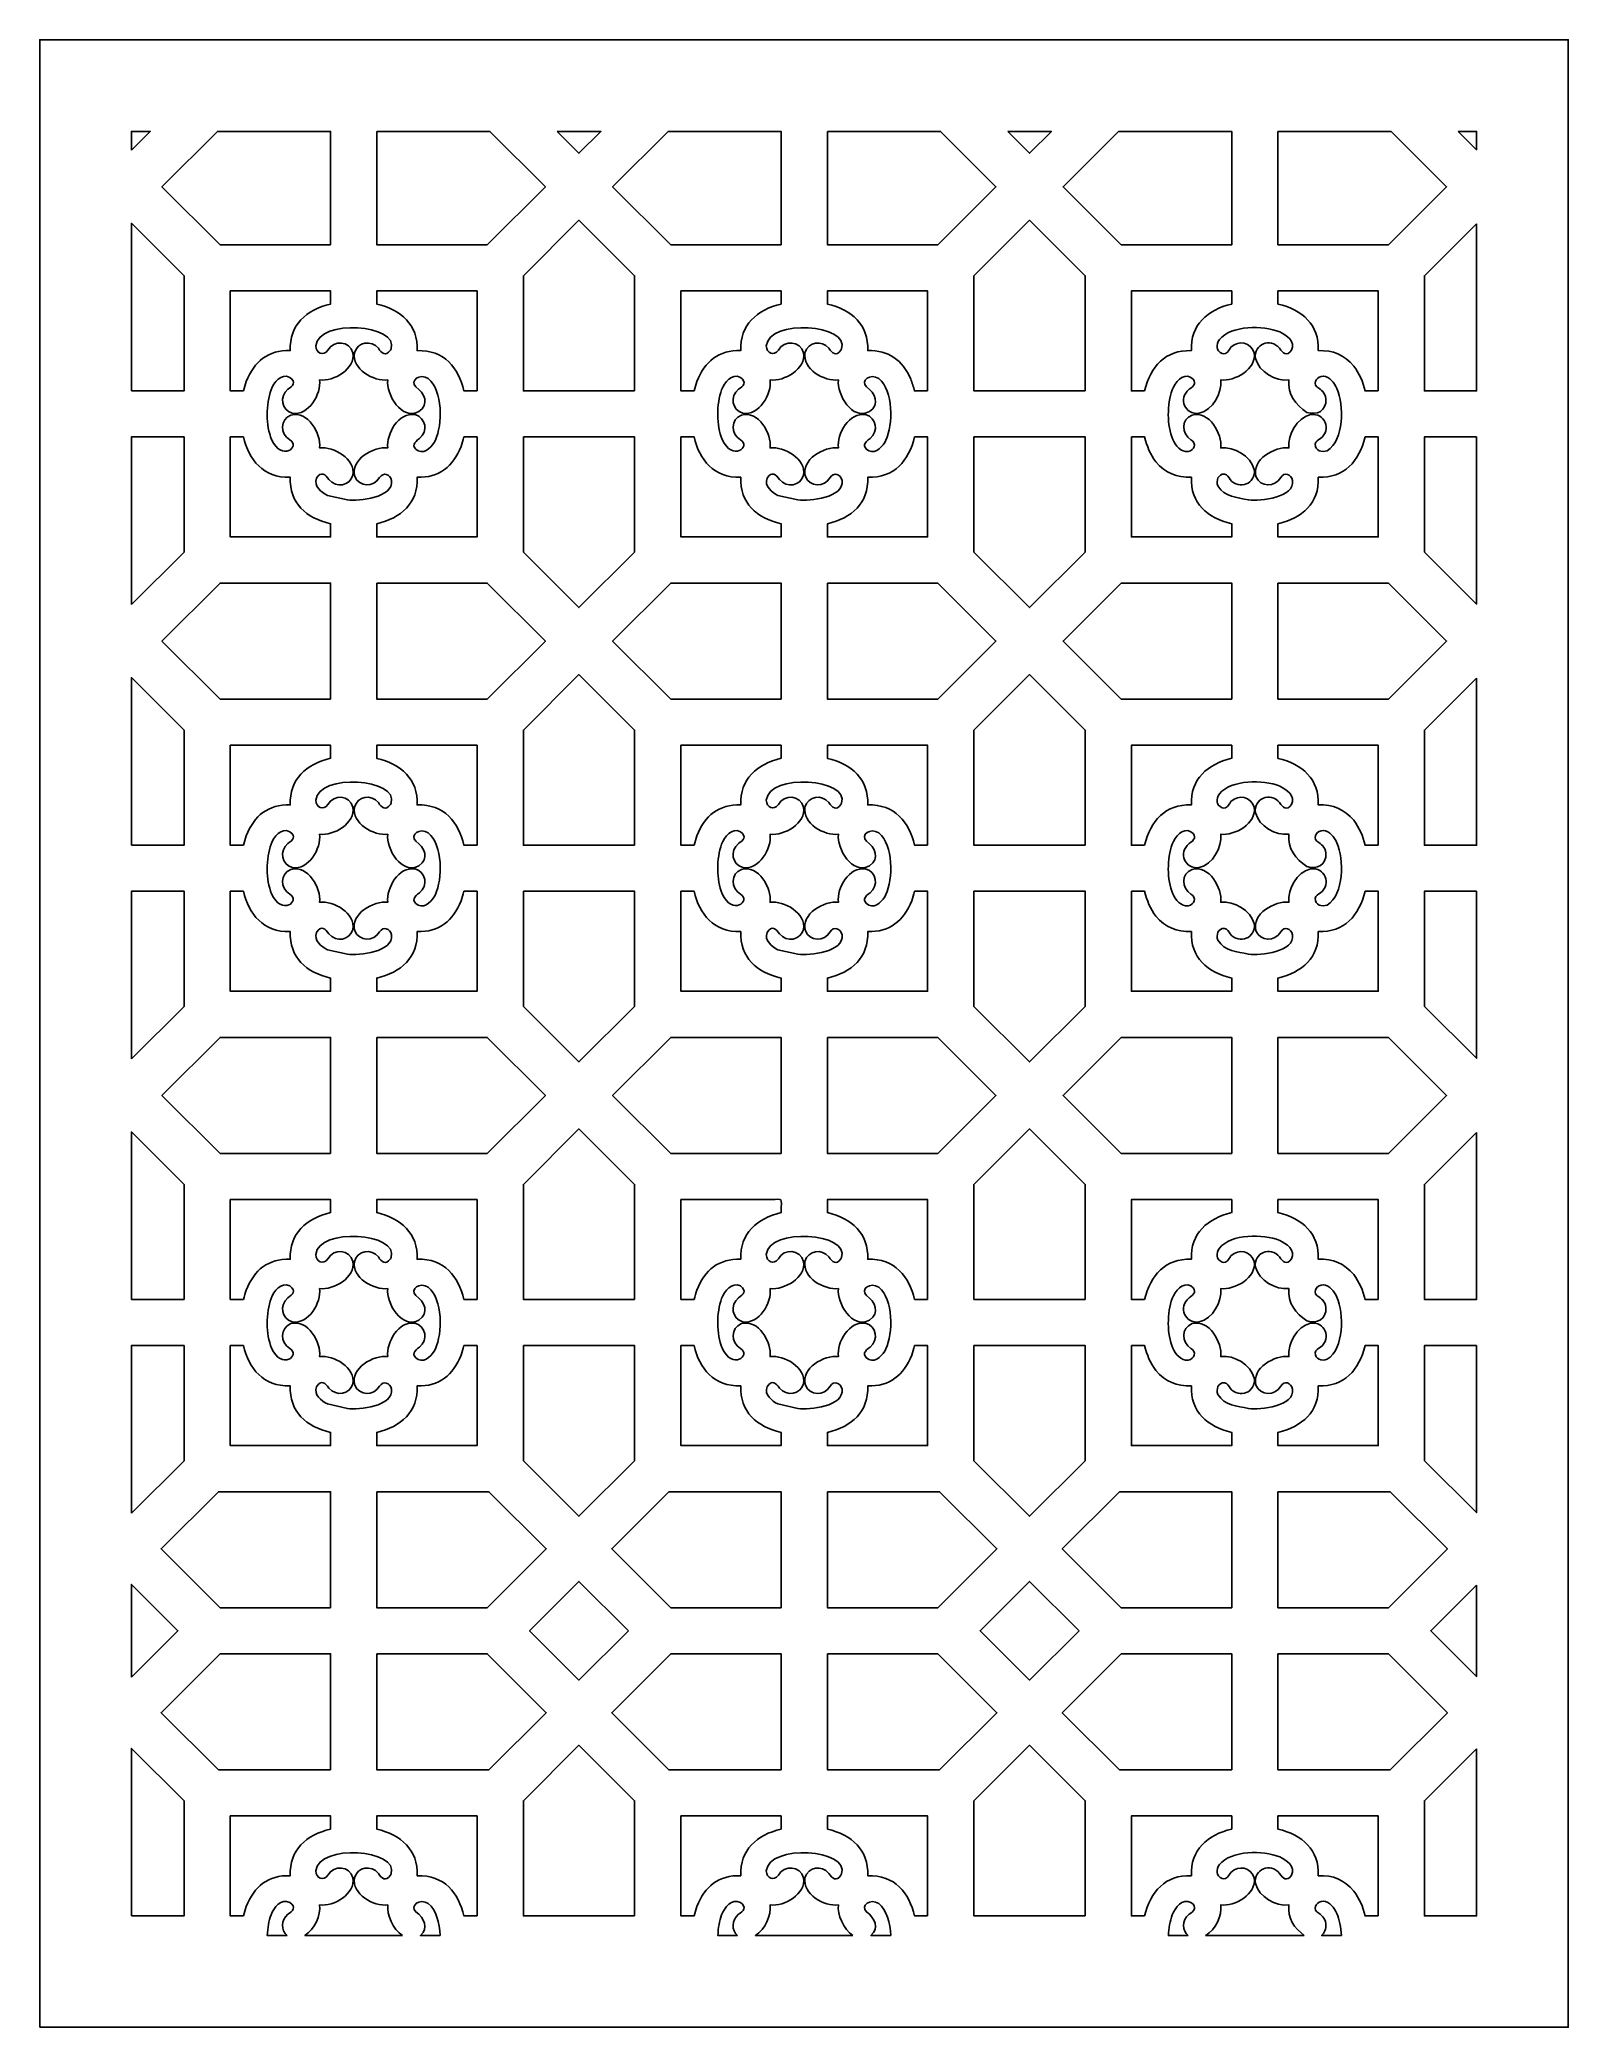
# Model space of a CAD drawing. Header units: centimetres. Extents: x -17.2 to -8.7, y -9 to 2.1.
import ezdxf

# ---------------------------------------------------------------- set-up
doc = ezdxf.new("R2010")
doc.units = ezdxf.units.CM
doc.header["$MEASUREMENT"] = 0
doc.layers.add('layer 1', color=7, linetype='Continuous')

msp = doc.modelspace()

# ---------------------------------------------------------------- linework, layer by layer
at = {"layer": 'layer 1', "color": 250}
for points, knots in [([(-17.20312, -9.00021), (-17.20312, -9.00021), (-17.20312, 2.05805), (-17.20312, 2.05805), (-17.20312, 2.05805), (-17.20312, 2.05805), (-8.69677, 2.05805), (-8.69677, 2.05805), (-8.69677, 2.05805), (-8.69677, 2.05805), (-8.69677, -9.00021), (-8.69677, -9.00021), (-8.69677, -9.00021), (-8.69677, -9.00021), (-17.20312, -9.00021), (-17.20312, -9.00021)], [0, 0, 0, 0, 0.2, 0.2, 0.2, 0.2, 0.4, 0.4, 0.4, 0.4, 0.6, 0.6, 0.6, 0.6, 1, 1, 1, 1]), ([(-16.69273, 1.44329), (-16.69273, 1.44329), (-16.58803, 1.54767), (-16.58803, 1.54767), (-16.58803, 1.54767), (-16.58803, 1.54767), (-16.69273, 1.54767), (-16.69273, 1.54767), (-16.69273, 1.54767), (-16.69273, 1.54767), (-16.69273, 1.44329), (-16.69273, 1.44329)], [0, 0, 0, 0, 0.25, 0.25, 0.25, 0.25, 0.5, 0.5, 0.5, 0.5, 1, 1, 1, 1]), ([(-15.58473, 0.91733), (-15.58473, 0.91733), (-15.58473, 1.54767), (-15.58473, 1.54767), (-15.58473, 1.54767), (-15.58473, 1.54767), (-16.21421, 1.54767), (-16.21421, 1.54767), (-16.21421, 1.54767), (-16.21421, 1.54767), (-16.52284, 1.24), (-16.52284, 1.24), (-16.52284, 1.24), (-16.52284, 1.24), (-16.19916, 0.91733), (-16.19916, 0.91733), (-16.19916, 0.91733), (-16.19916, 0.91733), (-15.58473, 0.91733), (-15.58473, 0.91733)], [0, 0, 0, 0, 0.16666667, 0.16666667, 0.16666667, 0.16666667, 0.33333333, 0.33333333, 0.33333333, 0.33333333, 0.5, 0.5, 0.5, 0.5, 0.66666667, 0.66666667, 0.66666667, 0.66666667, 1, 1, 1, 1]), ([(-15.32724, 1.54767), (-15.32724, 1.54767), (-15.32724, 0.91733), (-15.32724, 0.91733), (-15.32724, 0.91733), (-15.32724, 0.91733), (-14.71282, 0.91733), (-14.71282, 0.91733), (-14.71282, 0.91733), (-14.71282, 0.91733), (-14.38914, 1.24), (-14.38914, 1.24), (-14.38914, 1.24), (-14.38914, 1.24), (-14.69777, 1.54767), (-14.69777, 1.54767), (-14.69777, 1.54767), (-14.69777, 1.54767), (-15.32724, 1.54767), (-15.32724, 1.54767)], [0, 0, 0, 0, 0.16666667, 0.16666667, 0.16666667, 0.16666667, 0.33333333, 0.33333333, 0.33333333, 0.33333333, 0.5, 0.5, 0.5, 0.5, 0.66666667, 0.66666667, 0.66666667, 0.66666667, 1, 1, 1, 1]), ([(-14.32395, 1.54767), (-14.32395, 1.54767), (-14.20223, 1.42632), (-14.20223, 1.42632), (-14.20223, 1.42632), (-14.20223, 1.42632), (-14.08051, 1.54767), (-14.08051, 1.54767), (-14.08051, 1.54767), (-14.08051, 1.54767), (-14.32395, 1.54767), (-14.32395, 1.54767)], [0, 0, 0, 0, 0.25, 0.25, 0.25, 0.25, 0.5, 0.5, 0.5, 0.5, 1, 1, 1, 1]), ([(-13.07721, 0.91733), (-13.07721, 0.91733), (-13.07721, 1.54767), (-13.07721, 1.54767), (-13.07721, 1.54767), (-13.07721, 1.54767), (-13.70668, 1.54767), (-13.70668, 1.54767), (-13.70668, 1.54767), (-13.70668, 1.54767), (-14.01531, 1.24), (-14.01531, 1.24), (-14.01531, 1.24), (-14.01531, 1.24), (-13.69163, 0.91733), (-13.69163, 0.91733), (-13.69163, 0.91733), (-13.69163, 0.91733), (-13.07721, 0.91733), (-13.07721, 0.91733)], [0, 0, 0, 0, 0.16666667, 0.16666667, 0.16666667, 0.16666667, 0.33333333, 0.33333333, 0.33333333, 0.33333333, 0.5, 0.5, 0.5, 0.5, 0.66666667, 0.66666667, 0.66666667, 0.66666667, 1, 1, 1, 1]), ([(-12.81972, 1.54767), (-12.81972, 1.54767), (-12.81972, 0.91733), (-12.81972, 0.91733), (-12.81972, 0.91733), (-12.81972, 0.91733), (-12.2053, 0.91733), (-12.2053, 0.91733), (-12.2053, 0.91733), (-12.2053, 0.91733), (-11.88162, 1.24), (-11.88162, 1.24), (-11.88162, 1.24), (-11.88162, 1.24), (-12.19025, 1.54767), (-12.19025, 1.54767), (-12.19025, 1.54767), (-12.19025, 1.54767), (-12.81972, 1.54767), (-12.81972, 1.54767)], [0, 0, 0, 0, 0.16666667, 0.16666667, 0.16666667, 0.16666667, 0.33333333, 0.33333333, 0.33333333, 0.33333333, 0.5, 0.5, 0.5, 0.5, 0.66666667, 0.66666667, 0.66666667, 0.66666667, 1, 1, 1, 1]), ([(-11.81643, 1.54767), (-11.81643, 1.54767), (-11.69471, 1.42632), (-11.69471, 1.42632), (-11.69471, 1.42632), (-11.69471, 1.42632), (-11.57298, 1.54767), (-11.57298, 1.54767), (-11.57298, 1.54767), (-11.57298, 1.54767), (-11.81643, 1.54767), (-11.81643, 1.54767)], [0, 0, 0, 0, 0.25, 0.25, 0.25, 0.25, 0.5, 0.5, 0.5, 0.5, 1, 1, 1, 1]), ([(-10.56969, 0.91733), (-10.56969, 0.91733), (-10.56969, 1.54767), (-10.56969, 1.54767), (-10.56969, 1.54767), (-10.56969, 1.54767), (-11.19916, 1.54767), (-11.19916, 1.54767), (-11.19916, 1.54767), (-11.19916, 1.54767), (-11.50779, 1.24), (-11.50779, 1.24), (-11.50779, 1.24), (-11.50779, 1.24), (-11.18411, 0.91733), (-11.18411, 0.91733), (-11.18411, 0.91733), (-11.18411, 0.91733), (-10.56969, 0.91733), (-10.56969, 0.91733)], [0, 0, 0, 0, 0.16666667, 0.16666667, 0.16666667, 0.16666667, 0.33333333, 0.33333333, 0.33333333, 0.33333333, 0.5, 0.5, 0.5, 0.5, 0.66666667, 0.66666667, 0.66666667, 0.66666667, 1, 1, 1, 1]), ([(-10.3122, 1.54767), (-10.3122, 1.54767), (-10.3122, 0.91733), (-10.3122, 0.91733), (-10.3122, 0.91733), (-10.3122, 0.91733), (-9.69778, 0.91733), (-9.69778, 0.91733), (-9.69778, 0.91733), (-9.69778, 0.91733), (-9.3741, 1.24), (-9.3741, 1.24), (-9.3741, 1.24), (-9.3741, 1.24), (-9.68273, 1.54767), (-9.68273, 1.54767), (-9.68273, 1.54767), (-9.68273, 1.54767), (-10.3122, 1.54767), (-10.3122, 1.54767)], [0, 0, 0, 0, 0.16666667, 0.16666667, 0.16666667, 0.16666667, 0.33333333, 0.33333333, 0.33333333, 0.33333333, 0.5, 0.5, 0.5, 0.5, 0.66666667, 0.66666667, 0.66666667, 0.66666667, 1, 1, 1, 1]), ([(-9.3089, 1.54767), (-9.3089, 1.54767), (-9.20715, 1.44623), (-9.20715, 1.44623), (-9.20715, 1.44623), (-9.20715, 1.44623), (-9.20715, 1.54767), (-9.20715, 1.54767), (-9.20715, 1.54767), (-9.20715, 1.54767), (-9.3089, 1.54767), (-9.3089, 1.54767)], [0, 0, 0, 0, 0.25, 0.25, 0.25, 0.25, 0.5, 0.5, 0.5, 0.5, 1, 1, 1, 1]), ([(-16.69273, 0.10448), (-16.69273, 0.10448), (-16.40012, 0.10448), (-16.40012, 0.10448), (-16.40012, 0.10448), (-16.40012, 0.10448), (-16.40012, 0.745), (-16.40012, 0.745), (-16.40012, 0.745), (-16.40012, 0.745), (-16.69273, 1.03671), (-16.69273, 1.03671), (-16.69273, 1.03671), (-16.69273, 1.03671), (-16.69273, 0.10448), (-16.69273, 0.10448)], [0, 0, 0, 0, 0.2, 0.2, 0.2, 0.2, 0.4, 0.4, 0.4, 0.4, 0.6, 0.6, 0.6, 0.6, 1, 1, 1, 1]), ([(-13.8926, 0.10448), (-13.8926, 0.10448), (-14.51186, 0.10448), (-14.51186, 0.10448), (-14.51186, 0.10448), (-14.51186, 0.10448), (-14.51186, 0.745), (-14.51186, 0.745), (-14.51186, 0.745), (-14.51186, 0.745), (-14.20223, 1.05367), (-14.20223, 1.05367), (-14.20223, 1.05367), (-14.20223, 1.05367), (-13.8926, 0.745), (-13.8926, 0.745), (-13.8926, 0.745), (-13.8926, 0.745), (-13.8926, 0.10448), (-13.8926, 0.10448)], [0, 0, 0, 0, 0.16666667, 0.16666667, 0.16666667, 0.16666667, 0.33333333, 0.33333333, 0.33333333, 0.33333333, 0.5, 0.5, 0.5, 0.5, 0.66666667, 0.66666667, 0.66666667, 0.66666667, 1, 1, 1, 1]), ([(-11.38507, 0.10448), (-11.38507, 0.10448), (-12.00434, 0.10448), (-12.00434, 0.10448), (-12.00434, 0.10448), (-12.00434, 0.10448), (-12.00434, 0.745), (-12.00434, 0.745), (-12.00434, 0.745), (-12.00434, 0.745), (-11.69471, 1.05367), (-11.69471, 1.05367), (-11.69471, 1.05367), (-11.69471, 1.05367), (-11.38507, 0.745), (-11.38507, 0.745), (-11.38507, 0.745), (-11.38507, 0.745), (-11.38507, 0.10448), (-11.38507, 0.10448)], [0, 0, 0, 0, 0.16666667, 0.16666667, 0.16666667, 0.16666667, 0.33333333, 0.33333333, 0.33333333, 0.33333333, 0.5, 0.5, 0.5, 0.5, 0.66666667, 0.66666667, 0.66666667, 0.66666667, 1, 1, 1, 1]), ([(-9.20715, 1.03377), (-9.20715, 1.03377), (-9.49681, 0.745), (-9.49681, 0.745), (-9.49681, 0.745), (-9.49681, 0.745), (-9.49681, 0.10448), (-9.49681, 0.10448), (-9.49681, 0.10448), (-9.49681, 0.10448), (-9.20715, 0.10448), (-9.20715, 0.10448), (-9.20715, 0.10448), (-9.20715, 0.10448), (-9.20715, 1.03377), (-9.20715, 1.03377)], [0, 0, 0, 0, 0.2, 0.2, 0.2, 0.2, 0.4, 0.4, 0.4, 0.4, 0.6, 0.6, 0.6, 0.6, 1, 1, 1, 1]), ([(-16.06898, 0.10448), (-16.06898, 0.10448), (-16.14263, 0.10448), (-16.14263, 0.10448), (-16.14263, 0.10448), (-16.14263, 0.10448), (-16.14263, 0.66064), (-16.14263, 0.66064), (-16.14263, 0.66064), (-16.14263, 0.66064), (-15.58473, 0.66064), (-15.58473, 0.66064), (-15.58473, 0.66064), (-15.58473, 0.66064), (-15.58473, 0.5877), (-15.58473, 0.5877), (-15.58473, 0.5877), (-15.71984, 0.55483), (-15.81449, 0.47342), (-15.8093, 0.32831), (-15.8093, 0.32831), (-15.93191, 0.3327), (-16.00994, 0.2683), (-16.05396, 0.15677), (-16.05396, 0.15677), (-16.05977, 0.1403), (-16.06479, 0.12276), (-16.06898, 0.10448)], [0, 0, 0, 0, 0.125, 0.125, 0.125, 0.125, 0.25, 0.25, 0.25, 0.25, 0.375, 0.375, 0.375, 0.375, 0.5, 0.5, 0.5, 0.5, 0.625, 0.625, 0.625, 0.625, 0.75, 0.75, 0.75, 0.75, 1, 1, 1, 1]), ([(-14.76935, 0.10448), (-14.76935, 0.10448), (-14.84231, 0.10448), (-14.84231, 0.10448), (-14.84231, 0.10448), (-14.8722, 0.23088), (-14.95236, 0.33369), (-15.10277, 0.32831), (-15.10277, 0.32831), (-15.09755, 0.47307), (-15.19197, 0.55553), (-15.32724, 0.58755), (-15.32724, 0.58755), (-15.32724, 0.58755), (-15.32724, 0.66064), (-15.32724, 0.66064), (-15.32724, 0.66064), (-15.32724, 0.66064), (-14.76935, 0.66064), (-14.76935, 0.66064), (-14.76935, 0.66064), (-14.76935, 0.66064), (-14.76935, 0.10448), (-14.76935, 0.10448)], [0, 0, 0, 0, 0.14285714, 0.14285714, 0.14285714, 0.14285714, 0.28571429, 0.28571429, 0.28571429, 0.28571429, 0.42857143, 0.42857143, 0.42857143, 0.42857143, 0.57142857, 0.57142857, 0.57142857, 0.57142857, 0.71428571, 0.71428571, 0.71428571, 0.71428571, 1, 1, 1, 1]), ([(-13.56146, 0.10448), (-13.56146, 0.10448), (-13.63511, 0.10448), (-13.63511, 0.10448), (-13.63511, 0.10448), (-13.63511, 0.10448), (-13.63511, 0.66064), (-13.63511, 0.66064), (-13.63511, 0.66064), (-13.63511, 0.66064), (-13.07721, 0.66064), (-13.07721, 0.66064), (-13.07721, 0.66064), (-13.07721, 0.66064), (-13.07721, 0.5877), (-13.07721, 0.5877), (-13.07721, 0.5877), (-13.21232, 0.55483), (-13.30697, 0.47342), (-13.30178, 0.32831), (-13.30178, 0.32831), (-13.42439, 0.3327), (-13.50241, 0.2683), (-13.54644, 0.15677), (-13.54644, 0.15677), (-13.55225, 0.1403), (-13.55727, 0.12276), (-13.56146, 0.10448)], [0, 0, 0, 0, 0.125, 0.125, 0.125, 0.125, 0.25, 0.25, 0.25, 0.25, 0.375, 0.375, 0.375, 0.375, 0.5, 0.5, 0.5, 0.5, 0.625, 0.625, 0.625, 0.625, 0.75, 0.75, 0.75, 0.75, 1, 1, 1, 1]), ([(-12.26183, 0.10448), (-12.26183, 0.10448), (-12.33536, 0.10448), (-12.33536, 0.10448), (-12.33536, 0.10448), (-12.34069, 0.12695), (-12.34748, 0.14889), (-12.35579, 0.16997), (-12.35579, 0.16997), (-12.40205, 0.27509), (-12.47909, 0.33247), (-12.59524, 0.32831), (-12.59524, 0.32831), (-12.59003, 0.47307), (-12.68445, 0.55553), (-12.81972, 0.58755), (-12.81972, 0.58755), (-12.81972, 0.58755), (-12.81972, 0.66064), (-12.81972, 0.66064), (-12.81972, 0.66064), (-12.81972, 0.66064), (-12.26183, 0.66064), (-12.26183, 0.66064), (-12.26183, 0.66064), (-12.26183, 0.66064), (-12.26183, 0.10448), (-12.26183, 0.10448)], [0, 0, 0, 0, 0.125, 0.125, 0.125, 0.125, 0.25, 0.25, 0.25, 0.25, 0.375, 0.375, 0.375, 0.375, 0.5, 0.5, 0.5, 0.5, 0.625, 0.625, 0.625, 0.625, 0.75, 0.75, 0.75, 0.75, 1, 1, 1, 1]), ([(-11.05447, 0.10448), (-11.05447, 0.10448), (-11.12758, 0.10448), (-11.12758, 0.10448), (-11.12758, 0.10448), (-11.12758, 0.10448), (-11.12758, 0.66064), (-11.12758, 0.66064), (-11.12758, 0.66064), (-11.12758, 0.66064), (-10.56969, 0.66064), (-10.56969, 0.66064), (-10.56969, 0.66064), (-10.56969, 0.66064), (-10.56969, 0.5877), (-10.56969, 0.5877), (-10.56969, 0.5877), (-10.70481, 0.55482), (-10.79945, 0.47342), (-10.79426, 0.32831), (-10.79426, 0.32831), (-10.9398, 0.33352), (-11.02184, 0.2393), (-11.05447, 0.10448)], [0, 0, 0, 0, 0.14285714, 0.14285714, 0.14285714, 0.14285714, 0.28571429, 0.28571429, 0.28571429, 0.28571429, 0.42857143, 0.42857143, 0.42857143, 0.42857143, 0.57142857, 0.57142857, 0.57142857, 0.57142857, 0.71428571, 0.71428571, 0.71428571, 0.71428571, 1, 1, 1, 1]), ([(-9.7543, 0.10448), (-9.7543, 0.10448), (-9.82753, 0.10448), (-9.82753, 0.10448), (-9.82753, 0.10448), (-9.84013, 0.15592), (-9.85866, 0.2005), (-9.89044, 0.24282), (-9.89044, 0.24282), (-9.94325, 0.30573), (-10.00636, 0.33122), (-10.08772, 0.32831), (-10.08772, 0.32831), (-10.08251, 0.47308), (-10.17694, 0.55553), (-10.3122, 0.58755), (-10.3122, 0.58755), (-10.3122, 0.58755), (-10.3122, 0.66064), (-10.3122, 0.66064), (-10.3122, 0.66064), (-10.3122, 0.66064), (-9.7543, 0.66064), (-9.7543, 0.66064), (-9.7543, 0.66064), (-9.7543, 0.66064), (-9.7543, 0.10448), (-9.7543, 0.10448)], [0, 0, 0, 0, 0.125, 0.125, 0.125, 0.125, 0.25, 0.25, 0.25, 0.25, 0.375, 0.375, 0.375, 0.375, 0.5, 0.5, 0.5, 0.5, 0.625, 0.625, 0.625, 0.625, 0.75, 0.75, 0.75, 0.75, 1, 1, 1, 1]), ([(-15.916, 0.10956), (-15.94444, 0.0323), (-15.94591, -0.08992), (-15.91248, -0.16581), (-15.91248, -0.16581), (-15.85722, -0.29122), (-15.74822, -0.20601), (-15.81175, -0.16744), (-15.81175, -0.16744), (-15.86615, -0.13442), (-15.86667, -0.05516), (-15.8051, -0.03003), (-15.8051, -0.03003), (-15.71119, -0.00343), (-15.63594, -0.13464), (-15.64584, -0.21307), (-15.64584, -0.21307), (-15.56834, -0.2033), (-15.44464, -0.27395), (-15.46006, -0.36425), (-15.46006, -0.36425), (-15.4776, -0.42579), (-15.55296, -0.43697), (-15.59353, -0.38896), (-15.59353, -0.38896), (-15.61308, -0.36025), (-15.63769, -0.33992), (-15.66226, -0.38178), (-15.66226, -0.38178), (-15.68173, -0.42391), (-15.63499, -0.46105), (-15.60251, -0.47701), (-15.60251, -0.47701), (-15.60251, -0.47701), (-15.49134, -0.50237), (-15.49134, -0.50237), (-15.49134, -0.50237), (-15.42603, -0.50917), (-15.23361, -0.49153), (-15.24556, -0.3941), (-15.24556, -0.3941), (-15.25405, -0.35766), (-15.29193, -0.34553), (-15.312, -0.37846), (-15.312, -0.37846), (-15.3452, -0.43295), (-15.42483, -0.43283), (-15.44984, -0.37183), (-15.44984, -0.37183), (-15.47651, -0.2784), (-15.34477, -0.20291), (-15.26622, -0.21307), (-15.26622, -0.21307), (-15.27606, -0.13407), (-15.20509, -0.01252), (-15.11458, -0.02787), (-15.11458, -0.02787), (-15.05284, -0.04535), (-15.04162, -0.12051), (-15.08979, -0.16093), (-15.08979, -0.16093), (-15.11859, -0.18043), (-15.13896, -0.20493), (-15.09699, -0.22944), (-15.09699, -0.22944), (-15.05517, -0.24863), (-15.01637, -0.20182), (-15.00146, -0.16988), (-15.00146, -0.16988), (-14.96149, -0.08428), (-14.95877, 0.10584), (-15.04091, 0.1728), (-15.04091, 0.1728), (-15.08728, 0.20427), (-15.14621, 0.16148), (-15.11029, 0.1265), (-15.11029, 0.1265), (-15.06015, 0.09244), (-15.03411, 0.03043), (-15.09294, -0.01102), (-15.09294, -0.01102), (-15.18852, -0.06329), (-15.27611, 0.08503), (-15.26622, 0.16536), (-15.26622, 0.16536), (-15.34551, 0.15566), (-15.46737, 0.22619), (-15.45201, 0.31653), (-15.45201, 0.31653), (-15.43445, 0.37808), (-15.35905, 0.38928), (-15.31853, 0.34123), (-15.31853, 0.34123), (-15.29994, 0.31394), (-15.27919, 0.2928), (-15.252, 0.33032), (-15.252, 0.33032), (-15.252, 0.33032), (-15.24798, 0.33801), (-15.24798, 0.33801), (-15.24798, 0.33801), (-15.20042, 0.47593), (-15.65313, 0.50661), (-15.66712, 0.35551), (-15.66712, 0.35551), (-15.66648, 0.31306), (-15.62439, 0.29515), (-15.60007, 0.33075), (-15.60007, 0.33075), (-15.56771, 0.39089), (-15.47866, 0.38182), (-15.46006, 0.31653), (-15.46006, 0.31653), (-15.44461, 0.226), (-15.56786, 0.15577), (-15.64584, 0.16536), (-15.64584, 0.16536), (-15.63575, 0.08643), (-15.70712, -0.03513), (-15.79748, -0.01984), (-15.79748, -0.01984), (-15.85922, -0.00233), (-15.87046, 0.0728), (-15.82227, 0.11322), (-15.82227, 0.11322), (-15.79489, 0.13175), (-15.77367, 0.15244), (-15.81131, 0.17954), (-15.81131, 0.17954), (-15.85994, 0.20485), (-15.90005, 0.14966), (-15.916, 0.10956)], [0, 0, 0, 0, 0.02941176, 0.02941176, 0.02941176, 0.02941176, 0.05882353, 0.05882353, 0.05882353, 0.05882353, 0.08823529, 0.08823529, 0.08823529, 0.08823529, 0.11764706, 0.11764706, 0.11764706, 0.11764706, 0.14705882, 0.14705882, 0.14705882, 0.14705882, 0.17647059, 0.17647059, 0.17647059, 0.17647059, 0.20588235, 0.20588235, 0.20588235, 0.20588235, 0.23529412, 0.23529412, 0.23529412, 0.23529412, 0.26470588, 0.26470588, 0.26470588, 0.26470588, 0.29411765, 0.29411765, 0.29411765, 0.29411765, 0.32352941, 0.32352941, 0.32352941, 0.32352941, 0.35294118, 0.35294118, 0.35294118, 0.35294118, 0.38235294, 0.38235294, 0.38235294, 0.38235294, 0.41176471, 0.41176471, 0.41176471, 0.41176471, 0.44117647, 0.44117647, 0.44117647, 0.44117647, 0.47058824, 0.47058824, 0.47058824, 0.47058824, 0.5, 0.5, 0.5, 0.5, 0.52941176, 0.52941176, 0.52941176, 0.52941176, 0.55882353, 0.55882353, 0.55882353, 0.55882353, 0.58823529, 0.58823529, 0.58823529, 0.58823529, 0.61764706, 0.61764706, 0.61764706, 0.61764706, 0.64705882, 0.64705882, 0.64705882, 0.64705882, 0.67647059, 0.67647059, 0.67647059, 0.67647059, 0.70588235, 0.70588235, 0.70588235, 0.70588235, 0.73529412, 0.73529412, 0.73529412, 0.73529412, 0.76470588, 0.76470588, 0.76470588, 0.76470588, 0.79411765, 0.79411765, 0.79411765, 0.79411765, 0.82352941, 0.82352941, 0.82352941, 0.82352941, 0.85294118, 0.85294118, 0.85294118, 0.85294118, 0.88235294, 0.88235294, 0.88235294, 0.88235294, 0.91176471, 0.91176471, 0.91176471, 0.91176471, 0.94117647, 0.94117647, 0.94117647, 0.94117647, 1, 1, 1, 1]), ([(-13.40848, 0.10956), (-13.43692, 0.0323), (-13.43839, -0.08992), (-13.40496, -0.16581), (-13.40496, -0.16581), (-13.3497, -0.29122), (-13.2407, -0.20601), (-13.30423, -0.16744), (-13.30423, -0.16744), (-13.35863, -0.13442), (-13.35915, -0.05516), (-13.29758, -0.03003), (-13.29758, -0.03003), (-13.20367, -0.00343), (-13.12842, -0.13463), (-13.13832, -0.21307), (-13.13832, -0.21307), (-13.06082, -0.2033), (-12.93712, -0.27395), (-12.95254, -0.36425), (-12.95254, -0.36425), (-12.97008, -0.42579), (-13.04544, -0.43697), (-13.08601, -0.38896), (-13.08601, -0.38896), (-13.10556, -0.36025), (-13.13017, -0.33992), (-13.15474, -0.38178), (-13.15474, -0.38178), (-13.17421, -0.42391), (-13.12747, -0.46105), (-13.09499, -0.47701), (-13.09499, -0.47701), (-13.09499, -0.47701), (-12.98382, -0.50237), (-12.98382, -0.50237), (-12.98382, -0.50237), (-12.91851, -0.50917), (-12.72609, -0.49153), (-12.73804, -0.3941), (-12.73804, -0.3941), (-12.74653, -0.35766), (-12.78441, -0.34553), (-12.80448, -0.37846), (-12.80448, -0.37846), (-12.83768, -0.43295), (-12.91731, -0.43283), (-12.94232, -0.37183), (-12.94232, -0.37183), (-12.96899, -0.2784), (-12.83725, -0.20291), (-12.7587, -0.21307), (-12.7587, -0.21307), (-12.76854, -0.13407), (-12.69757, -0.01252), (-12.60706, -0.02787), (-12.60706, -0.02787), (-12.54532, -0.04535), (-12.5341, -0.12051), (-12.58227, -0.16093), (-12.58227, -0.16093), (-12.61107, -0.18043), (-12.63144, -0.20493), (-12.58947, -0.22944), (-12.58947, -0.22944), (-12.54765, -0.24863), (-12.50885, -0.20182), (-12.49394, -0.16988), (-12.49394, -0.16988), (-12.45397, -0.08428), (-12.45125, 0.10584), (-12.53339, 0.1728), (-12.53339, 0.1728), (-12.57976, 0.20427), (-12.63869, 0.16148), (-12.60277, 0.1265), (-12.60277, 0.1265), (-12.55262, 0.09244), (-12.52659, 0.03043), (-12.58542, -0.01102), (-12.58542, -0.01102), (-12.681, -0.06329), (-12.76859, 0.08503), (-12.7587, 0.16536), (-12.7587, 0.16536), (-12.83799, 0.15566), (-12.95985, 0.22619), (-12.94448, 0.31653), (-12.94448, 0.31653), (-12.92693, 0.37808), (-12.85153, 0.38928), (-12.81101, 0.34123), (-12.81101, 0.34123), (-12.79242, 0.31394), (-12.77167, 0.2928), (-12.74448, 0.33032), (-12.74448, 0.33032), (-12.74448, 0.33032), (-12.74045, 0.33801), (-12.74045, 0.33801), (-12.74045, 0.33801), (-12.6929, 0.47593), (-13.14561, 0.50661), (-13.1596, 0.35551), (-13.1596, 0.35551), (-13.15896, 0.31306), (-13.11686, 0.29515), (-13.09255, 0.33075), (-13.09255, 0.33075), (-13.06019, 0.39089), (-12.97113, 0.38182), (-12.95254, 0.31653), (-12.95254, 0.31653), (-12.93709, 0.226), (-13.06033, 0.15577), (-13.13832, 0.16536), (-13.13832, 0.16536), (-13.12823, 0.08643), (-13.19959, -0.03513), (-13.28996, -0.01984), (-13.28996, -0.01984), (-13.3517, -0.00233), (-13.36294, 0.0728), (-13.31475, 0.11322), (-13.31475, 0.11322), (-13.28737, 0.13175), (-13.26615, 0.15244), (-13.30379, 0.17954), (-13.30379, 0.17954), (-13.35242, 0.20485), (-13.39252, 0.14966), (-13.40848, 0.10956)], [0, 0, 0, 0, 0.02941176, 0.02941176, 0.02941176, 0.02941176, 0.05882353, 0.05882353, 0.05882353, 0.05882353, 0.08823529, 0.08823529, 0.08823529, 0.08823529, 0.11764706, 0.11764706, 0.11764706, 0.11764706, 0.14705882, 0.14705882, 0.14705882, 0.14705882, 0.17647059, 0.17647059, 0.17647059, 0.17647059, 0.20588235, 0.20588235, 0.20588235, 0.20588235, 0.23529412, 0.23529412, 0.23529412, 0.23529412, 0.26470588, 0.26470588, 0.26470588, 0.26470588, 0.29411765, 0.29411765, 0.29411765, 0.29411765, 0.32352941, 0.32352941, 0.32352941, 0.32352941, 0.35294118, 0.35294118, 0.35294118, 0.35294118, 0.38235294, 0.38235294, 0.38235294, 0.38235294, 0.41176471, 0.41176471, 0.41176471, 0.41176471, 0.44117647, 0.44117647, 0.44117647, 0.44117647, 0.47058824, 0.47058824, 0.47058824, 0.47058824, 0.5, 0.5, 0.5, 0.5, 0.52941176, 0.52941176, 0.52941176, 0.52941176, 0.55882353, 0.55882353, 0.55882353, 0.55882353, 0.58823529, 0.58823529, 0.58823529, 0.58823529, 0.61764706, 0.61764706, 0.61764706, 0.61764706, 0.64705882, 0.64705882, 0.64705882, 0.64705882, 0.67647059, 0.67647059, 0.67647059, 0.67647059, 0.70588235, 0.70588235, 0.70588235, 0.70588235, 0.73529412, 0.73529412, 0.73529412, 0.73529412, 0.76470588, 0.76470588, 0.76470588, 0.76470588, 0.79411765, 0.79411765, 0.79411765, 0.79411765, 0.82352941, 0.82352941, 0.82352941, 0.82352941, 0.85294118, 0.85294118, 0.85294118, 0.85294118, 0.88235294, 0.88235294, 0.88235294, 0.88235294, 0.91176471, 0.91176471, 0.91176471, 0.91176471, 0.94117647, 0.94117647, 0.94117647, 0.94117647, 1, 1, 1, 1]), ([(-10.90096, 0.10956), (-10.93006, 0.03049), (-10.93067, -0.08823), (-10.89743, -0.16581), (-10.89743, -0.16581), (-10.8826, -0.198), (-10.85217, -0.23856), (-10.81241, -0.23367), (-10.81241, -0.23367), (-10.77582, -0.22521), (-10.76323, -0.18784), (-10.79671, -0.16744), (-10.79671, -0.16744), (-10.85157, -0.13401), (-10.85163, -0.05516), (-10.79006, -0.03003), (-10.79006, -0.03003), (-10.69617, -0.00344), (-10.6209, -0.13462), (-10.63079, -0.21307), (-10.63079, -0.21307), (-10.55699, -0.20376), (-10.46378, -0.25844), (-10.44445, -0.33213), (-10.44445, -0.33213), (-10.43431, -0.41297), (-10.52706, -0.44982), (-10.57849, -0.38896), (-10.57849, -0.38896), (-10.58733, -0.37598), (-10.59213, -0.36156), (-10.60934, -0.35855), (-10.60934, -0.35855), (-10.64602, -0.35659), (-10.65863, -0.39619), (-10.64627, -0.42478), (-10.64627, -0.42478), (-10.60781, -0.48681), (-10.54197, -0.48739), (-10.4763, -0.50237), (-10.4763, -0.50237), (-10.40885, -0.5094), (-10.21876, -0.48991), (-10.23052, -0.3941), (-10.23052, -0.3941), (-10.23901, -0.35764), (-10.27649, -0.34509), (-10.29696, -0.37846), (-10.29696, -0.37846), (-10.33063, -0.43338), (-10.4098, -0.43281), (-10.4348, -0.37183), (-10.4348, -0.37183), (-10.46147, -0.2784), (-10.32974, -0.20291), (-10.25118, -0.21307), (-10.25118, -0.21307), (-10.26047, -0.13851), (-10.2059, -0.04661), (-10.13176, -0.0273), (-10.13176, -0.0273), (-10.05068, -0.0172), (-10.01366, -0.10967), (-10.07475, -0.16093), (-10.07475, -0.16093), (-10.08776, -0.16973), (-10.10222, -0.17452), (-10.10525, -0.19168), (-10.10525, -0.19168), (-10.1072, -0.22824), (-10.0675, -0.24081), (-10.03881, -0.2285), (-10.03881, -0.2285), (-9.94278, -0.16928), (-9.94483, 0.02536), (-9.98455, 0.11811), (-9.98455, 0.11811), (-9.99849, 0.14838), (-10.02433, 0.18325), (-10.06043, 0.18658), (-10.06043, 0.18658), (-10.09135, 0.18609), (-10.12169, 0.15225), (-10.09525, 0.1265), (-10.09525, 0.1265), (-10.06843, 0.10828), (-10.05082, 0.09615), (-10.04528, 0.06049), (-10.04528, 0.06049), (-10.04303, -0.00809), (-10.09301, -0.03243), (-10.15225, -0.01508), (-10.15225, -0.01508), (-10.21316, 0.02789), (-10.26112, 0.08461), (-10.25118, 0.16536), (-10.25118, 0.16536), (-10.32601, 0.15621), (-10.41818, 0.21042), (-10.43753, 0.28442), (-10.43753, 0.28442), (-10.44764, 0.36526), (-10.35486, 0.40215), (-10.30349, 0.34123), (-10.30349, 0.34123), (-10.28491, 0.31396), (-10.26416, 0.29279), (-10.23696, 0.33032), (-10.23696, 0.33032), (-10.21232, 0.37746), (-10.26515, 0.41694), (-10.30278, 0.43295), (-10.30278, 0.43295), (-10.39479, 0.46924), (-10.57228, 0.47051), (-10.63826, 0.38998), (-10.63826, 0.38998), (-10.65716, 0.36229), (-10.65921, 0.32706), (-10.6225, 0.31246), (-10.6225, 0.31246), (-10.59387, 0.30433), (-10.58778, 0.33024), (-10.57372, 0.34688), (-10.57372, 0.34688), (-10.531, 0.3883), (-10.46176, 0.3753), (-10.44502, 0.31653), (-10.44502, 0.31653), (-10.42957, 0.22599), (-10.55284, 0.15577), (-10.63079, 0.16536), (-10.63079, 0.16536), (-10.62128, 0.09092), (-10.67631, -0.00118), (-10.75023, -0.02041), (-10.75023, -0.02041), (-10.83134, -0.03049), (-10.8683, 0.06199), (-10.80722, 0.11322), (-10.80722, 0.11322), (-10.77986, 0.13175), (-10.75863, 0.15244), (-10.79627, 0.17954), (-10.79627, 0.17954), (-10.84486, 0.20481), (-10.88511, 0.1494), (-10.90096, 0.10956)], [0, 0, 0, 0, 0.02631579, 0.02631579, 0.02631579, 0.02631579, 0.05263158, 0.05263158, 0.05263158, 0.05263158, 0.07894737, 0.07894737, 0.07894737, 0.07894737, 0.10526316, 0.10526316, 0.10526316, 0.10526316, 0.13157895, 0.13157895, 0.13157895, 0.13157895, 0.15789474, 0.15789474, 0.15789474, 0.15789474, 0.18421053, 0.18421053, 0.18421053, 0.18421053, 0.21052632, 0.21052632, 0.21052632, 0.21052632, 0.23684211, 0.23684211, 0.23684211, 0.23684211, 0.26315789, 0.26315789, 0.26315789, 0.26315789, 0.28947368, 0.28947368, 0.28947368, 0.28947368, 0.31578947, 0.31578947, 0.31578947, 0.31578947, 0.34210526, 0.34210526, 0.34210526, 0.34210526, 0.36842105, 0.36842105, 0.36842105, 0.36842105, 0.39473684, 0.39473684, 0.39473684, 0.39473684, 0.42105263, 0.42105263, 0.42105263, 0.42105263, 0.44736842, 0.44736842, 0.44736842, 0.44736842, 0.47368421, 0.47368421, 0.47368421, 0.47368421, 0.5, 0.5, 0.5, 0.5, 0.52631579, 0.52631579, 0.52631579, 0.52631579, 0.55263158, 0.55263158, 0.55263158, 0.55263158, 0.57894737, 0.57894737, 0.57894737, 0.57894737, 0.60526316, 0.60526316, 0.60526316, 0.60526316, 0.63157895, 0.63157895, 0.63157895, 0.63157895, 0.65789474, 0.65789474, 0.65789474, 0.65789474, 0.68421053, 0.68421053, 0.68421053, 0.68421053, 0.71052632, 0.71052632, 0.71052632, 0.71052632, 0.73684211, 0.73684211, 0.73684211, 0.73684211, 0.76315789, 0.76315789, 0.76315789, 0.76315789, 0.78947368, 0.78947368, 0.78947368, 0.78947368, 0.81578947, 0.81578947, 0.81578947, 0.81578947, 0.84210526, 0.84210526, 0.84210526, 0.84210526, 0.86842105, 0.86842105, 0.86842105, 0.86842105, 0.89473684, 0.89473684, 0.89473684, 0.89473684, 0.92105263, 0.92105263, 0.92105263, 0.92105263, 0.94736842, 0.94736842, 0.94736842, 0.94736842, 1, 1, 1, 1]), ([(-16.69273, -1.08443), (-16.69273, -1.08443), (-16.40012, -0.79272), (-16.40012, -0.79272), (-16.40012, -0.79272), (-16.40012, -0.79272), (-16.40012, -0.1522), (-16.40012, -0.1522), (-16.40012, -0.1522), (-16.40012, -0.1522), (-16.69273, -0.1522), (-16.69273, -0.1522), (-16.69273, -0.1522), (-16.69273, -0.1522), (-16.69273, -1.08443), (-16.69273, -1.08443)], [0, 0, 0, 0, 0.2, 0.2, 0.2, 0.2, 0.4, 0.4, 0.4, 0.4, 0.6, 0.6, 0.6, 0.6, 1, 1, 1, 1]), ([(-16.14263, -0.1522), (-16.14263, -0.1522), (-16.06963, -0.1522), (-16.06963, -0.1522), (-16.06963, -0.1522), (-16.03976, -0.2785), (-15.95978, -0.38138), (-15.8093, -0.37603), (-15.8093, -0.37603), (-15.81448, -0.52086), (-15.72007, -0.60324), (-15.58473, -0.63527), (-15.58473, -0.63527), (-15.58473, -0.63527), (-15.58473, -0.70836), (-15.58473, -0.70836), (-15.58473, -0.70836), (-15.58473, -0.70836), (-16.14263, -0.70836), (-16.14263, -0.70836), (-16.14263, -0.70836), (-16.14263, -0.70836), (-16.14263, -0.1522), (-16.14263, -0.1522)], [0, 0, 0, 0, 0.14285714, 0.14285714, 0.14285714, 0.14285714, 0.28571429, 0.28571429, 0.28571429, 0.28571429, 0.42857143, 0.42857143, 0.42857143, 0.42857143, 0.57142857, 0.57142857, 0.57142857, 0.57142857, 0.71428571, 0.71428571, 0.71428571, 0.71428571, 1, 1, 1, 1]), ([(-14.84306, -0.1522), (-14.84306, -0.1522), (-14.76935, -0.1522), (-14.76935, -0.1522), (-14.76935, -0.1522), (-14.76935, -0.1522), (-14.76935, -0.70836), (-14.76935, -0.70836), (-14.76935, -0.70836), (-14.76935, -0.70836), (-15.32724, -0.70836), (-15.32724, -0.70836), (-15.32724, -0.70836), (-15.32724, -0.70836), (-15.32724, -0.63539), (-15.32724, -0.63539), (-15.32724, -0.63539), (-15.19204, -0.60248), (-15.09753, -0.52126), (-15.10277, -0.37603), (-15.10277, -0.37603), (-14.98034, -0.38037), (-14.90235, -0.31625), (-14.85827, -0.20492), (-14.85827, -0.20492), (-14.85238, -0.1883), (-14.8473, -0.17062), (-14.84306, -0.1522)], [0, 0, 0, 0, 0.125, 0.125, 0.125, 0.125, 0.25, 0.25, 0.25, 0.25, 0.375, 0.375, 0.375, 0.375, 0.5, 0.5, 0.5, 0.5, 0.625, 0.625, 0.625, 0.625, 0.75, 0.75, 0.75, 0.75, 1, 1, 1, 1]), ([(-14.51186, -0.1522), (-14.51186, -0.1522), (-13.8926, -0.1522), (-13.8926, -0.1522), (-13.8926, -0.1522), (-13.8926, -0.1522), (-13.8926, -0.79272), (-13.8926, -0.79272), (-13.8926, -0.79272), (-13.8926, -0.79272), (-14.20223, -1.10139), (-14.20223, -1.10139), (-14.20223, -1.10139), (-14.20223, -1.10139), (-14.51186, -0.79272), (-14.51186, -0.79272), (-14.51186, -0.79272), (-14.51186, -0.79272), (-14.51186, -0.1522), (-14.51186, -0.1522)], [0, 0, 0, 0, 0.16666667, 0.16666667, 0.16666667, 0.16666667, 0.33333333, 0.33333333, 0.33333333, 0.33333333, 0.5, 0.5, 0.5, 0.5, 0.66666667, 0.66666667, 0.66666667, 0.66666667, 1, 1, 1, 1]), ([(-13.63511, -0.1522), (-13.63511, -0.1522), (-13.5621, -0.1522), (-13.5621, -0.1522), (-13.5621, -0.1522), (-13.53224, -0.2785), (-13.45226, -0.38138), (-13.30178, -0.37603), (-13.30178, -0.37603), (-13.30696, -0.52086), (-13.21255, -0.60324), (-13.07721, -0.63527), (-13.07721, -0.63527), (-13.07721, -0.63527), (-13.07721, -0.70836), (-13.07721, -0.70836), (-13.07721, -0.70836), (-13.07721, -0.70836), (-13.63511, -0.70836), (-13.63511, -0.70836), (-13.63511, -0.70836), (-13.63511, -0.70836), (-13.63511, -0.1522), (-13.63511, -0.1522)], [0, 0, 0, 0, 0.14285714, 0.14285714, 0.14285714, 0.14285714, 0.28571429, 0.28571429, 0.28571429, 0.28571429, 0.42857143, 0.42857143, 0.42857143, 0.42857143, 0.57142857, 0.57142857, 0.57142857, 0.57142857, 0.71428571, 0.71428571, 0.71428571, 0.71428571, 1, 1, 1, 1]), ([(-12.33489, -0.1522), (-12.33489, -0.1522), (-12.26183, -0.1522), (-12.26183, -0.1522), (-12.26183, -0.1522), (-12.26183, -0.1522), (-12.26183, -0.70836), (-12.26183, -0.70836), (-12.26183, -0.70836), (-12.26183, -0.70836), (-12.81972, -0.70836), (-12.81972, -0.70836), (-12.81972, -0.70836), (-12.81972, -0.70836), (-12.81972, -0.63539), (-12.81972, -0.63539), (-12.81972, -0.63539), (-12.68452, -0.60248), (-12.59001, -0.52126), (-12.59524, -0.37603), (-12.59524, -0.37603), (-12.44677, -0.3813), (-12.36569, -0.28237), (-12.33489, -0.1522)], [0, 0, 0, 0, 0.14285714, 0.14285714, 0.14285714, 0.14285714, 0.28571429, 0.28571429, 0.28571429, 0.28571429, 0.42857143, 0.42857143, 0.42857143, 0.42857143, 0.57142857, 0.57142857, 0.57142857, 0.57142857, 0.71428571, 0.71428571, 0.71428571, 0.71428571, 1, 1, 1, 1]), ([(-12.00434, -0.1522), (-12.00434, -0.1522), (-11.38507, -0.1522), (-11.38507, -0.1522), (-11.38507, -0.1522), (-11.38507, -0.1522), (-11.38507, -0.79272), (-11.38507, -0.79272), (-11.38507, -0.79272), (-11.38507, -0.79272), (-11.69471, -1.10139), (-11.69471, -1.10139), (-11.69471, -1.10139), (-11.69471, -1.10139), (-12.00434, -0.79272), (-12.00434, -0.79272), (-12.00434, -0.79272), (-12.00434, -0.79272), (-12.00434, -0.1522), (-12.00434, -0.1522)], [0, 0, 0, 0, 0.16666667, 0.16666667, 0.16666667, 0.16666667, 0.33333333, 0.33333333, 0.33333333, 0.33333333, 0.5, 0.5, 0.5, 0.5, 0.66666667, 0.66666667, 0.66666667, 0.66666667, 1, 1, 1, 1]), ([(-11.12758, -0.1522), (-11.12758, -0.1522), (-11.05445, -0.1522), (-11.05445, -0.1522), (-11.05445, -0.1522), (-11.04184, -0.20368), (-11.02324, -0.24845), (-10.99134, -0.29079), (-10.99134, -0.29079), (-10.93854, -0.35351), (-10.87552, -0.37892), (-10.79426, -0.37603), (-10.79426, -0.37603), (-10.79944, -0.52085), (-10.70504, -0.60324), (-10.56969, -0.63527), (-10.56969, -0.63527), (-10.56969, -0.63527), (-10.56969, -0.70836), (-10.56969, -0.70836), (-10.56969, -0.70836), (-10.56969, -0.70836), (-11.12758, -0.70836), (-11.12758, -0.70836), (-11.12758, -0.70836), (-11.12758, -0.70836), (-11.12758, -0.1522), (-11.12758, -0.1522)], [0, 0, 0, 0, 0.125, 0.125, 0.125, 0.125, 0.25, 0.25, 0.25, 0.25, 0.375, 0.375, 0.375, 0.375, 0.5, 0.5, 0.5, 0.5, 0.625, 0.625, 0.625, 0.625, 0.75, 0.75, 0.75, 0.75, 1, 1, 1, 1]), ([(-9.82767, -0.1522), (-9.82767, -0.1522), (-9.7543, -0.1522), (-9.7543, -0.1522), (-9.7543, -0.1522), (-9.7543, -0.1522), (-9.7543, -0.70836), (-9.7543, -0.70836), (-9.7543, -0.70836), (-9.7543, -0.70836), (-10.3122, -0.70836), (-10.3122, -0.70836), (-10.3122, -0.70836), (-10.3122, -0.70836), (-10.3122, -0.63539), (-10.3122, -0.63539), (-10.3122, -0.63539), (-10.17701, -0.60249), (-10.08249, -0.52126), (-10.08772, -0.37603), (-10.08772, -0.37603), (-9.94246, -0.38119), (-9.85981, -0.28711), (-9.82767, -0.1522)], [0, 0, 0, 0, 0.14285714, 0.14285714, 0.14285714, 0.14285714, 0.28571429, 0.28571429, 0.28571429, 0.28571429, 0.42857143, 0.42857143, 0.42857143, 0.42857143, 0.57142857, 0.57142857, 0.57142857, 0.57142857, 0.71428571, 0.71428571, 0.71428571, 0.71428571, 1, 1, 1, 1]), ([(-9.20715, -0.1522), (-9.20715, -0.1522), (-9.49681, -0.1522), (-9.49681, -0.1522), (-9.49681, -0.1522), (-9.49681, -0.1522), (-9.49681, -0.79272), (-9.49681, -0.79272), (-9.49681, -0.79272), (-9.49681, -0.79272), (-9.20715, -1.08148), (-9.20715, -1.08148), (-9.20715, -1.08148), (-9.20715, -1.08148), (-9.20715, -0.1522), (-9.20715, -0.1522)], [0, 0, 0, 0, 0.2, 0.2, 0.2, 0.2, 0.4, 0.4, 0.4, 0.4, 0.6, 0.6, 0.6, 0.6, 1, 1, 1, 1]), ([(-15.58473, -1.61039), (-15.58473, -1.61039), (-15.58473, -0.96504), (-15.58473, -0.96504), (-15.58473, -0.96504), (-15.58473, -0.96504), (-16.19916, -0.96504), (-16.19916, -0.96504), (-16.19916, -0.96504), (-16.19916, -0.96504), (-16.52284, -1.28771), (-16.52284, -1.28771), (-16.52284, -1.28771), (-16.52284, -1.28771), (-16.19916, -1.61039), (-16.19916, -1.61039), (-16.19916, -1.61039), (-16.19916, -1.61039), (-15.58473, -1.61039), (-15.58473, -1.61039)], [0, 0, 0, 0, 0.16666667, 0.16666667, 0.16666667, 0.16666667, 0.33333333, 0.33333333, 0.33333333, 0.33333333, 0.5, 0.5, 0.5, 0.5, 0.66666667, 0.66666667, 0.66666667, 0.66666667, 1, 1, 1, 1]), ([(-15.32724, -0.96504), (-15.32724, -0.96504), (-15.32724, -1.61039), (-15.32724, -1.61039), (-15.32724, -1.61039), (-15.32724, -1.61039), (-14.71282, -1.61039), (-14.71282, -1.61039), (-14.71282, -1.61039), (-14.71282, -1.61039), (-14.38914, -1.28771), (-14.38914, -1.28771), (-14.38914, -1.28771), (-14.38914, -1.28771), (-14.71282, -0.96504), (-14.71282, -0.96504), (-14.71282, -0.96504), (-14.71282, -0.96504), (-15.32724, -0.96504), (-15.32724, -0.96504)], [0, 0, 0, 0, 0.16666667, 0.16666667, 0.16666667, 0.16666667, 0.33333333, 0.33333333, 0.33333333, 0.33333333, 0.5, 0.5, 0.5, 0.5, 0.66666667, 0.66666667, 0.66666667, 0.66666667, 1, 1, 1, 1]), ([(-13.07721, -1.61039), (-13.07721, -1.61039), (-13.07721, -0.96504), (-13.07721, -0.96504), (-13.07721, -0.96504), (-13.07721, -0.96504), (-13.69163, -0.96504), (-13.69163, -0.96504), (-13.69163, -0.96504), (-13.69163, -0.96504), (-14.01531, -1.28771), (-14.01531, -1.28771), (-14.01531, -1.28771), (-14.01531, -1.28771), (-13.69163, -1.61039), (-13.69163, -1.61039), (-13.69163, -1.61039), (-13.69163, -1.61039), (-13.07721, -1.61039), (-13.07721, -1.61039)], [0, 0, 0, 0, 0.16666667, 0.16666667, 0.16666667, 0.16666667, 0.33333333, 0.33333333, 0.33333333, 0.33333333, 0.5, 0.5, 0.5, 0.5, 0.66666667, 0.66666667, 0.66666667, 0.66666667, 1, 1, 1, 1]), ([(-12.81972, -0.96504), (-12.81972, -0.96504), (-12.81972, -1.61039), (-12.81972, -1.61039), (-12.81972, -1.61039), (-12.81972, -1.61039), (-12.2053, -1.61039), (-12.2053, -1.61039), (-12.2053, -1.61039), (-12.2053, -1.61039), (-11.88162, -1.28771), (-11.88162, -1.28771), (-11.88162, -1.28771), (-11.88162, -1.28771), (-12.2053, -0.96504), (-12.2053, -0.96504), (-12.2053, -0.96504), (-12.2053, -0.96504), (-12.81972, -0.96504), (-12.81972, -0.96504)], [0, 0, 0, 0, 0.16666667, 0.16666667, 0.16666667, 0.16666667, 0.33333333, 0.33333333, 0.33333333, 0.33333333, 0.5, 0.5, 0.5, 0.5, 0.66666667, 0.66666667, 0.66666667, 0.66666667, 1, 1, 1, 1]), ([(-10.56969, -1.61039), (-10.56969, -1.61039), (-10.56969, -0.96504), (-10.56969, -0.96504), (-10.56969, -0.96504), (-10.56969, -0.96504), (-11.18411, -0.96504), (-11.18411, -0.96504), (-11.18411, -0.96504), (-11.18411, -0.96504), (-11.50779, -1.28771), (-11.50779, -1.28771), (-11.50779, -1.28771), (-11.50779, -1.28771), (-11.18411, -1.61039), (-11.18411, -1.61039), (-11.18411, -1.61039), (-11.18411, -1.61039), (-10.56969, -1.61039), (-10.56969, -1.61039)], [0, 0, 0, 0, 0.16666667, 0.16666667, 0.16666667, 0.16666667, 0.33333333, 0.33333333, 0.33333333, 0.33333333, 0.5, 0.5, 0.5, 0.5, 0.66666667, 0.66666667, 0.66666667, 0.66666667, 1, 1, 1, 1]), ([(-10.3122, -0.96504), (-10.3122, -0.96504), (-10.3122, -1.61039), (-10.3122, -1.61039), (-10.3122, -1.61039), (-10.3122, -1.61039), (-9.69778, -1.61039), (-9.69778, -1.61039), (-9.69778, -1.61039), (-9.69778, -1.61039), (-9.3741, -1.28771), (-9.3741, -1.28771), (-9.3741, -1.28771), (-9.3741, -1.28771), (-9.69778, -0.96504), (-9.69778, -0.96504), (-9.69778, -0.96504), (-9.69778, -0.96504), (-10.3122, -0.96504), (-10.3122, -0.96504)], [0, 0, 0, 0, 0.16666667, 0.16666667, 0.16666667, 0.16666667, 0.33333333, 0.33333333, 0.33333333, 0.33333333, 0.5, 0.5, 0.5, 0.5, 0.66666667, 0.66666667, 0.66666667, 0.66666667, 1, 1, 1, 1]), ([(-16.69273, -2.42323), (-16.69273, -2.42323), (-16.40012, -2.42323), (-16.40012, -2.42323), (-16.40012, -2.42323), (-16.40012, -2.42323), (-16.40012, -1.78271), (-16.40012, -1.78271), (-16.40012, -1.78271), (-16.40012, -1.78271), (-16.69273, -1.49101), (-16.69273, -1.49101), (-16.69273, -1.49101), (-16.69273, -1.49101), (-16.69273, -2.42323), (-16.69273, -2.42323)], [0, 0, 0, 0, 0.2, 0.2, 0.2, 0.2, 0.4, 0.4, 0.4, 0.4, 0.6, 0.6, 0.6, 0.6, 1, 1, 1, 1]), ([(-13.8926, -2.42323), (-13.8926, -2.42323), (-14.51186, -2.42323), (-14.51186, -2.42323), (-14.51186, -2.42323), (-14.51186, -2.42323), (-14.51186, -1.78271), (-14.51186, -1.78271), (-14.51186, -1.78271), (-14.51186, -1.78271), (-14.20223, -1.47404), (-14.20223, -1.47404), (-14.20223, -1.47404), (-14.20223, -1.47404), (-13.8926, -1.78271), (-13.8926, -1.78271), (-13.8926, -1.78271), (-13.8926, -1.78271), (-13.8926, -2.42323), (-13.8926, -2.42323)], [0, 0, 0, 0, 0.16666667, 0.16666667, 0.16666667, 0.16666667, 0.33333333, 0.33333333, 0.33333333, 0.33333333, 0.5, 0.5, 0.5, 0.5, 0.66666667, 0.66666667, 0.66666667, 0.66666667, 1, 1, 1, 1]), ([(-11.38507, -2.42323), (-11.38507, -2.42323), (-12.00434, -2.42323), (-12.00434, -2.42323), (-12.00434, -2.42323), (-12.00434, -2.42323), (-12.00434, -1.78271), (-12.00434, -1.78271), (-12.00434, -1.78271), (-12.00434, -1.78271), (-11.69471, -1.47404), (-11.69471, -1.47404), (-11.69471, -1.47404), (-11.69471, -1.47404), (-11.38507, -1.78271), (-11.38507, -1.78271), (-11.38507, -1.78271), (-11.38507, -1.78271), (-11.38507, -2.42323), (-11.38507, -2.42323)], [0, 0, 0, 0, 0.16666667, 0.16666667, 0.16666667, 0.16666667, 0.33333333, 0.33333333, 0.33333333, 0.33333333, 0.5, 0.5, 0.5, 0.5, 0.66666667, 0.66666667, 0.66666667, 0.66666667, 1, 1, 1, 1]), ([(-9.20715, -1.49395), (-9.20715, -1.49395), (-9.49681, -1.78271), (-9.49681, -1.78271), (-9.49681, -1.78271), (-9.49681, -1.78271), (-9.49681, -2.42323), (-9.49681, -2.42323), (-9.49681, -2.42323), (-9.49681, -2.42323), (-9.20715, -2.42323), (-9.20715, -2.42323), (-9.20715, -2.42323), (-9.20715, -2.42323), (-9.20715, -1.49395), (-9.20715, -1.49395)], [0, 0, 0, 0, 0.2, 0.2, 0.2, 0.2, 0.4, 0.4, 0.4, 0.4, 0.6, 0.6, 0.6, 0.6, 1, 1, 1, 1]), ([(-16.06898, -2.42323), (-16.06898, -2.42323), (-16.14263, -2.42323), (-16.14263, -2.42323), (-16.14263, -2.42323), (-16.14263, -2.42323), (-16.14263, -1.86707), (-16.14263, -1.86707), (-16.14263, -1.86707), (-16.14263, -1.86707), (-15.58473, -1.86707), (-15.58473, -1.86707), (-15.58473, -1.86707), (-15.58473, -1.86707), (-15.58473, -1.94001), (-15.58473, -1.94001), (-15.58473, -1.94001), (-15.71984, -1.97289), (-15.81449, -2.05429), (-15.8093, -2.1994), (-15.8093, -2.1994), (-15.93191, -2.19501), (-16.00994, -2.25941), (-16.05396, -2.37094), (-16.05396, -2.37094), (-16.05977, -2.38741), (-16.06479, -2.40495), (-16.06898, -2.42323)], [0, 0, 0, 0, 0.125, 0.125, 0.125, 0.125, 0.25, 0.25, 0.25, 0.25, 0.375, 0.375, 0.375, 0.375, 0.5, 0.5, 0.5, 0.5, 0.625, 0.625, 0.625, 0.625, 0.75, 0.75, 0.75, 0.75, 1, 1, 1, 1]), ([(-14.76935, -2.42323), (-14.76935, -2.42323), (-14.84231, -2.42323), (-14.84231, -2.42323), (-14.84231, -2.42323), (-14.8722, -2.29683), (-14.95236, -2.19402), (-15.10277, -2.1994), (-15.10277, -2.1994), (-15.09755, -2.05464), (-15.19197, -1.97219), (-15.32724, -1.94017), (-15.32724, -1.94017), (-15.32724, -1.94017), (-15.32724, -1.86707), (-15.32724, -1.86707), (-15.32724, -1.86707), (-15.32724, -1.86707), (-14.76935, -1.86707), (-14.76935, -1.86707), (-14.76935, -1.86707), (-14.76935, -1.86707), (-14.76935, -2.42323), (-14.76935, -2.42323)], [0, 0, 0, 0, 0.14285714, 0.14285714, 0.14285714, 0.14285714, 0.28571429, 0.28571429, 0.28571429, 0.28571429, 0.42857143, 0.42857143, 0.42857143, 0.42857143, 0.57142857, 0.57142857, 0.57142857, 0.57142857, 0.71428571, 0.71428571, 0.71428571, 0.71428571, 1, 1, 1, 1]), ([(-13.56146, -2.42323), (-13.56146, -2.42323), (-13.63511, -2.42323), (-13.63511, -2.42323), (-13.63511, -2.42323), (-13.63511, -2.42323), (-13.63511, -1.86707), (-13.63511, -1.86707), (-13.63511, -1.86707), (-13.63511, -1.86707), (-13.07721, -1.86707), (-13.07721, -1.86707), (-13.07721, -1.86707), (-13.07721, -1.86707), (-13.07721, -1.94001), (-13.07721, -1.94001), (-13.07721, -1.94001), (-13.21232, -1.97289), (-13.30697, -2.05429), (-13.30178, -2.1994), (-13.30178, -2.1994), (-13.42439, -2.19501), (-13.50241, -2.25941), (-13.54644, -2.37094), (-13.54644, -2.37094), (-13.55225, -2.38741), (-13.55727, -2.40495), (-13.56146, -2.42323)], [0, 0, 0, 0, 0.125, 0.125, 0.125, 0.125, 0.25, 0.25, 0.25, 0.25, 0.375, 0.375, 0.375, 0.375, 0.5, 0.5, 0.5, 0.5, 0.625, 0.625, 0.625, 0.625, 0.75, 0.75, 0.75, 0.75, 1, 1, 1, 1]), ([(-12.26183, -2.42323), (-12.26183, -2.42323), (-12.33479, -2.42323), (-12.33479, -2.42323), (-12.33479, -2.42323), (-12.36468, -2.29683), (-12.44484, -2.19402), (-12.59524, -2.1994), (-12.59524, -2.1994), (-12.59003, -2.05464), (-12.68445, -1.97219), (-12.81972, -1.94017), (-12.81972, -1.94017), (-12.81972, -1.94017), (-12.81972, -1.86707), (-12.81972, -1.86707), (-12.81972, -1.86707), (-12.81972, -1.86707), (-12.26183, -1.86707), (-12.26183, -1.86707), (-12.26183, -1.86707), (-12.26183, -1.86707), (-12.26183, -2.42323), (-12.26183, -2.42323)], [0, 0, 0, 0, 0.14285714, 0.14285714, 0.14285714, 0.14285714, 0.28571429, 0.28571429, 0.28571429, 0.28571429, 0.42857143, 0.42857143, 0.42857143, 0.42857143, 0.57142857, 0.57142857, 0.57142857, 0.57142857, 0.71428571, 0.71428571, 0.71428571, 0.71428571, 1, 1, 1, 1]), ([(-11.05447, -2.42323), (-11.05447, -2.42323), (-11.12758, -2.42323), (-11.12758, -2.42323), (-11.12758, -2.42323), (-11.12758, -2.42323), (-11.12758, -1.86707), (-11.12758, -1.86707), (-11.12758, -1.86707), (-11.12758, -1.86707), (-10.56969, -1.86707), (-10.56969, -1.86707), (-10.56969, -1.86707), (-10.56969, -1.86707), (-10.56969, -1.94001), (-10.56969, -1.94001), (-10.56969, -1.94001), (-10.70481, -1.97289), (-10.79945, -2.0543), (-10.79426, -2.1994), (-10.79426, -2.1994), (-10.9398, -2.19419), (-11.02184, -2.28841), (-11.05447, -2.42323)], [0, 0, 0, 0, 0.14285714, 0.14285714, 0.14285714, 0.14285714, 0.28571429, 0.28571429, 0.28571429, 0.28571429, 0.42857143, 0.42857143, 0.42857143, 0.42857143, 0.57142857, 0.57142857, 0.57142857, 0.57142857, 0.71428571, 0.71428571, 0.71428571, 0.71428571, 1, 1, 1, 1]), ([(-9.7543, -2.42323), (-9.7543, -2.42323), (-9.82753, -2.42323), (-9.82753, -2.42323), (-9.82753, -2.42323), (-9.84013, -2.3718), (-9.85866, -2.32721), (-9.89044, -2.28489), (-9.89044, -2.28489), (-9.94325, -2.22199), (-10.00636, -2.19649), (-10.08772, -2.1994), (-10.08772, -2.1994), (-10.08251, -2.05464), (-10.17694, -1.97218), (-10.3122, -1.94017), (-10.3122, -1.94017), (-10.3122, -1.94017), (-10.3122, -1.86707), (-10.3122, -1.86707), (-10.3122, -1.86707), (-10.3122, -1.86707), (-9.7543, -1.86707), (-9.7543, -1.86707), (-9.7543, -1.86707), (-9.7543, -1.86707), (-9.7543, -2.42323), (-9.7543, -2.42323)], [0, 0, 0, 0, 0.125, 0.125, 0.125, 0.125, 0.25, 0.25, 0.25, 0.25, 0.375, 0.375, 0.375, 0.375, 0.5, 0.5, 0.5, 0.5, 0.625, 0.625, 0.625, 0.625, 0.75, 0.75, 0.75, 0.75, 1, 1, 1, 1]), ([(-15.916, -2.41815), (-15.94444, -2.49541), (-15.94591, -2.61763), (-15.91248, -2.69352), (-15.91248, -2.69352), (-15.85722, -2.81894), (-15.74822, -2.73372), (-15.81175, -2.69515), (-15.81175, -2.69515), (-15.86615, -2.66213), (-15.86667, -2.58287), (-15.8051, -2.55774), (-15.8051, -2.55774), (-15.71119, -2.53114), (-15.63594, -2.66235), (-15.64584, -2.74079), (-15.64584, -2.74079), (-15.56834, -2.73101), (-15.44464, -2.80166), (-15.46006, -2.89196), (-15.46006, -2.89196), (-15.4776, -2.9535), (-15.55296, -2.96468), (-15.59353, -2.91667), (-15.59353, -2.91667), (-15.61308, -2.88797), (-15.63769, -2.86763), (-15.66226, -2.90949), (-15.66226, -2.90949), (-15.68173, -2.95162), (-15.63499, -2.98876), (-15.60251, -3.00472), (-15.60251, -3.00472), (-15.60251, -3.00472), (-15.49134, -3.03008), (-15.49134, -3.03008), (-15.49134, -3.03008), (-15.42603, -3.03689), (-15.23361, -3.01924), (-15.24556, -2.92182), (-15.24556, -2.92182), (-15.25405, -2.88537), (-15.29193, -2.87325), (-15.312, -2.90618), (-15.312, -2.90618), (-15.3452, -2.96067), (-15.42483, -2.96054), (-15.44984, -2.89954), (-15.44984, -2.89954), (-15.47651, -2.80611), (-15.34477, -2.73062), (-15.26622, -2.74079), (-15.26622, -2.74079), (-15.27606, -2.66179), (-15.20509, -2.54023), (-15.11458, -2.55558), (-15.11458, -2.55558), (-15.05284, -2.57306), (-15.04162, -2.64822), (-15.08979, -2.68864), (-15.08979, -2.68864), (-15.11859, -2.70814), (-15.13896, -2.73265), (-15.09699, -2.75716), (-15.09699, -2.75716), (-15.05517, -2.77634), (-15.01637, -2.72953), (-15.00146, -2.69759), (-15.00146, -2.69759), (-14.96149, -2.61199), (-14.95877, -2.42187), (-15.04091, -2.35491), (-15.04091, -2.35491), (-15.08728, -2.32344), (-15.14621, -2.36623), (-15.11029, -2.40121), (-15.11029, -2.40121), (-15.06015, -2.43527), (-15.03411, -2.49729), (-15.09294, -2.53873), (-15.09294, -2.53873), (-15.18852, -2.591), (-15.27611, -2.44268), (-15.26622, -2.36235), (-15.26622, -2.36235), (-15.34551, -2.37205), (-15.46737, -2.30152), (-15.45201, -2.21119), (-15.45201, -2.21119), (-15.43445, -2.14963), (-15.35905, -2.13843), (-15.31853, -2.18648), (-15.31853, -2.18648), (-15.29994, -2.21377), (-15.27919, -2.23491), (-15.252, -2.1974), (-15.252, -2.1974), (-15.252, -2.1974), (-15.24798, -2.1897), (-15.24798, -2.1897), (-15.24798, -2.1897), (-15.20042, -2.05178), (-15.65313, -2.0211), (-15.66712, -2.1722), (-15.66712, -2.1722), (-15.66648, -2.21465), (-15.62439, -2.23257), (-15.60007, -2.19697), (-15.60007, -2.19697), (-15.56771, -2.13683), (-15.47866, -2.14589), (-15.46006, -2.21118), (-15.46006, -2.21118), (-15.44461, -2.30171), (-15.56786, -2.37195), (-15.64584, -2.36235), (-15.64584, -2.36235), (-15.63575, -2.44128), (-15.70712, -2.56285), (-15.79748, -2.54756), (-15.79748, -2.54756), (-15.85922, -2.53004), (-15.87046, -2.45491), (-15.82227, -2.41449), (-15.82227, -2.41449), (-15.79489, -2.39596), (-15.77367, -2.37527), (-15.81131, -2.34817), (-15.81131, -2.34817), (-15.85994, -2.32287), (-15.90005, -2.37805), (-15.916, -2.41815)], [0, 0, 0, 0, 0.02941176, 0.02941176, 0.02941176, 0.02941176, 0.05882353, 0.05882353, 0.05882353, 0.05882353, 0.08823529, 0.08823529, 0.08823529, 0.08823529, 0.11764706, 0.11764706, 0.11764706, 0.11764706, 0.14705882, 0.14705882, 0.14705882, 0.14705882, 0.17647059, 0.17647059, 0.17647059, 0.17647059, 0.20588235, 0.20588235, 0.20588235, 0.20588235, 0.23529412, 0.23529412, 0.23529412, 0.23529412, 0.26470588, 0.26470588, 0.26470588, 0.26470588, 0.29411765, 0.29411765, 0.29411765, 0.29411765, 0.32352941, 0.32352941, 0.32352941, 0.32352941, 0.35294118, 0.35294118, 0.35294118, 0.35294118, 0.38235294, 0.38235294, 0.38235294, 0.38235294, 0.41176471, 0.41176471, 0.41176471, 0.41176471, 0.44117647, 0.44117647, 0.44117647, 0.44117647, 0.47058824, 0.47058824, 0.47058824, 0.47058824, 0.5, 0.5, 0.5, 0.5, 0.52941176, 0.52941176, 0.52941176, 0.52941176, 0.55882353, 0.55882353, 0.55882353, 0.55882353, 0.58823529, 0.58823529, 0.58823529, 0.58823529, 0.61764706, 0.61764706, 0.61764706, 0.61764706, 0.64705882, 0.64705882, 0.64705882, 0.64705882, 0.67647059, 0.67647059, 0.67647059, 0.67647059, 0.70588235, 0.70588235, 0.70588235, 0.70588235, 0.73529412, 0.73529412, 0.73529412, 0.73529412, 0.76470588, 0.76470588, 0.76470588, 0.76470588, 0.79411765, 0.79411765, 0.79411765, 0.79411765, 0.82352941, 0.82352941, 0.82352941, 0.82352941, 0.85294118, 0.85294118, 0.85294118, 0.85294118, 0.88235294, 0.88235294, 0.88235294, 0.88235294, 0.91176471, 0.91176471, 0.91176471, 0.91176471, 0.94117647, 0.94117647, 0.94117647, 0.94117647, 1, 1, 1, 1]), ([(-13.40848, -2.41815), (-13.43692, -2.49541), (-13.43839, -2.61763), (-13.40496, -2.69352), (-13.40496, -2.69352), (-13.3497, -2.81894), (-13.2407, -2.73372), (-13.30423, -2.69515), (-13.30423, -2.69515), (-13.35863, -2.66213), (-13.35915, -2.58287), (-13.29758, -2.55774), (-13.29758, -2.55774), (-13.20367, -2.53114), (-13.12842, -2.66235), (-13.13832, -2.74079), (-13.13832, -2.74079), (-13.06082, -2.73101), (-12.93712, -2.80166), (-12.95254, -2.89196), (-12.95254, -2.89196), (-12.97008, -2.9535), (-13.04544, -2.96468), (-13.08601, -2.91667), (-13.08601, -2.91667), (-13.10556, -2.88797), (-13.13017, -2.86763), (-13.15474, -2.90949), (-13.15474, -2.90949), (-13.17421, -2.95162), (-13.12747, -2.98876), (-13.09499, -3.00472), (-13.09499, -3.00472), (-13.09499, -3.00472), (-12.98382, -3.03008), (-12.98382, -3.03008), (-12.98382, -3.03008), (-12.91851, -3.03689), (-12.72609, -3.01924), (-12.73804, -2.92182), (-12.73804, -2.92182), (-12.74653, -2.88537), (-12.78441, -2.87325), (-12.80448, -2.90618), (-12.80448, -2.90618), (-12.83768, -2.96067), (-12.91731, -2.96054), (-12.94232, -2.89954), (-12.94232, -2.89954), (-12.96899, -2.80611), (-12.83725, -2.73062), (-12.7587, -2.74079), (-12.7587, -2.74079), (-12.76854, -2.66179), (-12.69757, -2.54023), (-12.60706, -2.55558), (-12.60706, -2.55558), (-12.54532, -2.57306), (-12.5341, -2.64822), (-12.58227, -2.68864), (-12.58227, -2.68864), (-12.61107, -2.70814), (-12.63144, -2.73265), (-12.58947, -2.75716), (-12.58947, -2.75716), (-12.54765, -2.77634), (-12.50885, -2.72953), (-12.49394, -2.69759), (-12.49394, -2.69759), (-12.45397, -2.61199), (-12.45125, -2.42187), (-12.53339, -2.35491), (-12.53339, -2.35491), (-12.57976, -2.32344), (-12.63869, -2.36623), (-12.60277, -2.40121), (-12.60277, -2.40121), (-12.55262, -2.43527), (-12.52659, -2.49729), (-12.58542, -2.53873), (-12.58542, -2.53873), (-12.681, -2.591), (-12.76859, -2.44268), (-12.7587, -2.36235), (-12.7587, -2.36235), (-12.83799, -2.37205), (-12.95985, -2.30152), (-12.94448, -2.21119), (-12.94448, -2.21119), (-12.92693, -2.14963), (-12.85153, -2.13843), (-12.81101, -2.18648), (-12.81101, -2.18648), (-12.79242, -2.21377), (-12.77167, -2.23491), (-12.74448, -2.1974), (-12.74448, -2.1974), (-12.74448, -2.1974), (-12.74045, -2.1897), (-12.74045, -2.1897), (-12.74045, -2.1897), (-12.6929, -2.05178), (-13.14561, -2.0211), (-13.1596, -2.1722), (-13.1596, -2.1722), (-13.15896, -2.21465), (-13.11686, -2.23257), (-13.09255, -2.19697), (-13.09255, -2.19697), (-13.06019, -2.13683), (-12.97113, -2.14589), (-12.95254, -2.21118), (-12.95254, -2.21118), (-12.93709, -2.30171), (-13.06033, -2.37195), (-13.13832, -2.36235), (-13.13832, -2.36235), (-13.12823, -2.44128), (-13.19959, -2.56285), (-13.28996, -2.54756), (-13.28996, -2.54756), (-13.3517, -2.53004), (-13.36294, -2.45491), (-13.31475, -2.41449), (-13.31475, -2.41449), (-13.28737, -2.39596), (-13.26615, -2.37527), (-13.30379, -2.34817), (-13.30379, -2.34817), (-13.35242, -2.32287), (-13.39252, -2.37805), (-13.40848, -2.41815)], [0, 0, 0, 0, 0.02941176, 0.02941176, 0.02941176, 0.02941176, 0.05882353, 0.05882353, 0.05882353, 0.05882353, 0.08823529, 0.08823529, 0.08823529, 0.08823529, 0.11764706, 0.11764706, 0.11764706, 0.11764706, 0.14705882, 0.14705882, 0.14705882, 0.14705882, 0.17647059, 0.17647059, 0.17647059, 0.17647059, 0.20588235, 0.20588235, 0.20588235, 0.20588235, 0.23529412, 0.23529412, 0.23529412, 0.23529412, 0.26470588, 0.26470588, 0.26470588, 0.26470588, 0.29411765, 0.29411765, 0.29411765, 0.29411765, 0.32352941, 0.32352941, 0.32352941, 0.32352941, 0.35294118, 0.35294118, 0.35294118, 0.35294118, 0.38235294, 0.38235294, 0.38235294, 0.38235294, 0.41176471, 0.41176471, 0.41176471, 0.41176471, 0.44117647, 0.44117647, 0.44117647, 0.44117647, 0.47058824, 0.47058824, 0.47058824, 0.47058824, 0.5, 0.5, 0.5, 0.5, 0.52941176, 0.52941176, 0.52941176, 0.52941176, 0.55882353, 0.55882353, 0.55882353, 0.55882353, 0.58823529, 0.58823529, 0.58823529, 0.58823529, 0.61764706, 0.61764706, 0.61764706, 0.61764706, 0.64705882, 0.64705882, 0.64705882, 0.64705882, 0.67647059, 0.67647059, 0.67647059, 0.67647059, 0.70588235, 0.70588235, 0.70588235, 0.70588235, 0.73529412, 0.73529412, 0.73529412, 0.73529412, 0.76470588, 0.76470588, 0.76470588, 0.76470588, 0.79411765, 0.79411765, 0.79411765, 0.79411765, 0.82352941, 0.82352941, 0.82352941, 0.82352941, 0.85294118, 0.85294118, 0.85294118, 0.85294118, 0.88235294, 0.88235294, 0.88235294, 0.88235294, 0.91176471, 0.91176471, 0.91176471, 0.91176471, 0.94117647, 0.94117647, 0.94117647, 0.94117647, 1, 1, 1, 1]), ([(-10.90096, -2.41815), (-10.93006, -2.49723), (-10.93067, -2.61594), (-10.89743, -2.69352), (-10.89743, -2.69352), (-10.8826, -2.72571), (-10.85217, -2.76627), (-10.81241, -2.76138), (-10.81241, -2.76138), (-10.77582, -2.75292), (-10.76323, -2.71555), (-10.79671, -2.69515), (-10.79671, -2.69515), (-10.85157, -2.66172), (-10.85163, -2.58287), (-10.79006, -2.55774), (-10.79006, -2.55774), (-10.69617, -2.53115), (-10.6209, -2.66233), (-10.63079, -2.74079), (-10.63079, -2.74079), (-10.55699, -2.73148), (-10.46378, -2.78615), (-10.44445, -2.85984), (-10.44445, -2.85984), (-10.43431, -2.94068), (-10.52706, -2.97753), (-10.57849, -2.91667), (-10.57849, -2.91667), (-10.58733, -2.90369), (-10.59213, -2.88927), (-10.60934, -2.88627), (-10.60934, -2.88627), (-10.64602, -2.8843), (-10.65863, -2.92391), (-10.64627, -2.95249), (-10.64627, -2.95249), (-10.60781, -3.01453), (-10.54197, -3.0151), (-10.4763, -3.03008), (-10.4763, -3.03008), (-10.40885, -3.03711), (-10.21876, -3.01763), (-10.23052, -2.92182), (-10.23052, -2.92182), (-10.23901, -2.88535), (-10.27649, -2.8728), (-10.29696, -2.90618), (-10.29696, -2.90618), (-10.33063, -2.96109), (-10.4098, -2.96052), (-10.4348, -2.89954), (-10.4348, -2.89954), (-10.46147, -2.80611), (-10.32974, -2.73062), (-10.25118, -2.74079), (-10.25118, -2.74079), (-10.26047, -2.66622), (-10.2059, -2.57432), (-10.13176, -2.55502), (-10.13176, -2.55502), (-10.05068, -2.54492), (-10.01366, -2.63738), (-10.07475, -2.68864), (-10.07475, -2.68864), (-10.08776, -2.69745), (-10.10222, -2.70223), (-10.10525, -2.71939), (-10.10525, -2.71939), (-10.1072, -2.75595), (-10.0675, -2.76853), (-10.03881, -2.75621), (-10.03881, -2.75621), (-9.94278, -2.69699), (-9.94483, -2.50235), (-9.98455, -2.4096), (-9.98455, -2.4096), (-9.99849, -2.37933), (-10.02433, -2.34446), (-10.06043, -2.34114), (-10.06043, -2.34114), (-10.09135, -2.34162), (-10.12169, -2.37546), (-10.09525, -2.40121), (-10.09525, -2.40121), (-10.06843, -2.41943), (-10.05082, -2.43157), (-10.04528, -2.46723), (-10.04528, -2.46723), (-10.04303, -2.53581), (-10.09301, -2.56014), (-10.15225, -2.54279), (-10.15225, -2.54279), (-10.21316, -2.49983), (-10.26112, -2.4431), (-10.25118, -2.36235), (-10.25118, -2.36235), (-10.32601, -2.3715), (-10.41818, -2.31729), (-10.43753, -2.2433), (-10.43753, -2.2433), (-10.44764, -2.16245), (-10.35486, -2.12556), (-10.30349, -2.18648), (-10.30349, -2.18648), (-10.28491, -2.21375), (-10.26416, -2.23492), (-10.23696, -2.1974), (-10.23696, -2.1974), (-10.21232, -2.15025), (-10.26515, -2.11078), (-10.30278, -2.09476), (-10.30278, -2.09476), (-10.39479, -2.05847), (-10.57228, -2.0572), (-10.63826, -2.13774), (-10.63826, -2.13774), (-10.65716, -2.16542), (-10.65921, -2.20066), (-10.6225, -2.21525), (-10.6225, -2.21525), (-10.59387, -2.22338), (-10.58778, -2.19748), (-10.57372, -2.18083), (-10.57372, -2.18083), (-10.531, -2.13942), (-10.46176, -2.15241), (-10.44502, -2.21118), (-10.44502, -2.21118), (-10.42957, -2.30172), (-10.55284, -2.37195), (-10.63079, -2.36235), (-10.63079, -2.36235), (-10.62128, -2.43679), (-10.67631, -2.52889), (-10.75023, -2.54812), (-10.75023, -2.54812), (-10.83134, -2.5582), (-10.8683, -2.46572), (-10.80722, -2.41449), (-10.80722, -2.41449), (-10.77986, -2.39597), (-10.75863, -2.37527), (-10.79627, -2.34817), (-10.79627, -2.34817), (-10.84486, -2.3229), (-10.88511, -2.37831), (-10.90096, -2.41815)], [0, 0, 0, 0, 0.02631579, 0.02631579, 0.02631579, 0.02631579, 0.05263158, 0.05263158, 0.05263158, 0.05263158, 0.07894737, 0.07894737, 0.07894737, 0.07894737, 0.10526316, 0.10526316, 0.10526316, 0.10526316, 0.13157895, 0.13157895, 0.13157895, 0.13157895, 0.15789474, 0.15789474, 0.15789474, 0.15789474, 0.18421053, 0.18421053, 0.18421053, 0.18421053, 0.21052632, 0.21052632, 0.21052632, 0.21052632, 0.23684211, 0.23684211, 0.23684211, 0.23684211, 0.26315789, 0.26315789, 0.26315789, 0.26315789, 0.28947368, 0.28947368, 0.28947368, 0.28947368, 0.31578947, 0.31578947, 0.31578947, 0.31578947, 0.34210526, 0.34210526, 0.34210526, 0.34210526, 0.36842105, 0.36842105, 0.36842105, 0.36842105, 0.39473684, 0.39473684, 0.39473684, 0.39473684, 0.42105263, 0.42105263, 0.42105263, 0.42105263, 0.44736842, 0.44736842, 0.44736842, 0.44736842, 0.47368421, 0.47368421, 0.47368421, 0.47368421, 0.5, 0.5, 0.5, 0.5, 0.52631579, 0.52631579, 0.52631579, 0.52631579, 0.55263158, 0.55263158, 0.55263158, 0.55263158, 0.57894737, 0.57894737, 0.57894737, 0.57894737, 0.60526316, 0.60526316, 0.60526316, 0.60526316, 0.63157895, 0.63157895, 0.63157895, 0.63157895, 0.65789474, 0.65789474, 0.65789474, 0.65789474, 0.68421053, 0.68421053, 0.68421053, 0.68421053, 0.71052632, 0.71052632, 0.71052632, 0.71052632, 0.73684211, 0.73684211, 0.73684211, 0.73684211, 0.76315789, 0.76315789, 0.76315789, 0.76315789, 0.78947368, 0.78947368, 0.78947368, 0.78947368, 0.81578947, 0.81578947, 0.81578947, 0.81578947, 0.84210526, 0.84210526, 0.84210526, 0.84210526, 0.86842105, 0.86842105, 0.86842105, 0.86842105, 0.89473684, 0.89473684, 0.89473684, 0.89473684, 0.92105263, 0.92105263, 0.92105263, 0.92105263, 0.94736842, 0.94736842, 0.94736842, 0.94736842, 1, 1, 1, 1]), ([(-16.69273, -3.61214), (-16.69273, -3.61214), (-16.40012, -3.32043), (-16.40012, -3.32043), (-16.40012, -3.32043), (-16.40012, -3.32043), (-16.40012, -2.67991), (-16.40012, -2.67991), (-16.40012, -2.67991), (-16.40012, -2.67991), (-16.69273, -2.67991), (-16.69273, -2.67991), (-16.69273, -2.67991), (-16.69273, -2.67991), (-16.69273, -3.61214), (-16.69273, -3.61214)], [0, 0, 0, 0, 0.2, 0.2, 0.2, 0.2, 0.4, 0.4, 0.4, 0.4, 0.6, 0.6, 0.6, 0.6, 1, 1, 1, 1]), ([(-16.14263, -2.67991), (-16.14263, -2.67991), (-16.06963, -2.67991), (-16.06963, -2.67991), (-16.06963, -2.67991), (-16.03976, -2.80621), (-15.95978, -2.90909), (-15.8093, -2.90374), (-15.8093, -2.90374), (-15.81448, -3.04857), (-15.72007, -3.13095), (-15.58473, -3.16299), (-15.58473, -3.16299), (-15.58473, -3.16299), (-15.58473, -3.23607), (-15.58473, -3.23607), (-15.58473, -3.23607), (-15.58473, -3.23607), (-16.14263, -3.23607), (-16.14263, -3.23607), (-16.14263, -3.23607), (-16.14263, -3.23607), (-16.14263, -2.67991), (-16.14263, -2.67991)], [0, 0, 0, 0, 0.14285714, 0.14285714, 0.14285714, 0.14285714, 0.28571429, 0.28571429, 0.28571429, 0.28571429, 0.42857143, 0.42857143, 0.42857143, 0.42857143, 0.57142857, 0.57142857, 0.57142857, 0.57142857, 0.71428571, 0.71428571, 0.71428571, 0.71428571, 1, 1, 1, 1]), ([(-14.84306, -2.67991), (-14.84306, -2.67991), (-14.76935, -2.67991), (-14.76935, -2.67991), (-14.76935, -2.67991), (-14.76935, -2.67991), (-14.76935, -3.23607), (-14.76935, -3.23607), (-14.76935, -3.23607), (-14.76935, -3.23607), (-15.32724, -3.23607), (-15.32724, -3.23607), (-15.32724, -3.23607), (-15.32724, -3.23607), (-15.32724, -3.1631), (-15.32724, -3.1631), (-15.32724, -3.1631), (-15.19204, -3.13019), (-15.09753, -3.04897), (-15.10277, -2.90374), (-15.10277, -2.90374), (-14.98034, -2.90809), (-14.90235, -2.84396), (-14.85827, -2.73263), (-14.85827, -2.73263), (-14.85238, -2.71602), (-14.8473, -2.69833), (-14.84306, -2.67991)], [0, 0, 0, 0, 0.125, 0.125, 0.125, 0.125, 0.25, 0.25, 0.25, 0.25, 0.375, 0.375, 0.375, 0.375, 0.5, 0.5, 0.5, 0.5, 0.625, 0.625, 0.625, 0.625, 0.75, 0.75, 0.75, 0.75, 1, 1, 1, 1]), ([(-14.51186, -2.67991), (-14.51186, -2.67991), (-13.8926, -2.67991), (-13.8926, -2.67991), (-13.8926, -2.67991), (-13.8926, -2.67991), (-13.8926, -3.32043), (-13.8926, -3.32043), (-13.8926, -3.32043), (-13.8926, -3.32043), (-14.20223, -3.6291), (-14.20223, -3.6291), (-14.20223, -3.6291), (-14.20223, -3.6291), (-14.51186, -3.32043), (-14.51186, -3.32043), (-14.51186, -3.32043), (-14.51186, -3.32043), (-14.51186, -2.67991), (-14.51186, -2.67991)], [0, 0, 0, 0, 0.16666667, 0.16666667, 0.16666667, 0.16666667, 0.33333333, 0.33333333, 0.33333333, 0.33333333, 0.5, 0.5, 0.5, 0.5, 0.66666667, 0.66666667, 0.66666667, 0.66666667, 1, 1, 1, 1]), ([(-13.63511, -2.67991), (-13.63511, -2.67991), (-13.5621, -2.67991), (-13.5621, -2.67991), (-13.5621, -2.67991), (-13.53224, -2.80621), (-13.45226, -2.90909), (-13.30178, -2.90374), (-13.30178, -2.90374), (-13.30696, -3.04857), (-13.21255, -3.13095), (-13.07721, -3.16299), (-13.07721, -3.16299), (-13.07721, -3.16299), (-13.07721, -3.23607), (-13.07721, -3.23607), (-13.07721, -3.23607), (-13.07721, -3.23607), (-13.63511, -3.23607), (-13.63511, -3.23607), (-13.63511, -3.23607), (-13.63511, -3.23607), (-13.63511, -2.67991), (-13.63511, -2.67991)], [0, 0, 0, 0, 0.14285714, 0.14285714, 0.14285714, 0.14285714, 0.28571429, 0.28571429, 0.28571429, 0.28571429, 0.42857143, 0.42857143, 0.42857143, 0.42857143, 0.57142857, 0.57142857, 0.57142857, 0.57142857, 0.71428571, 0.71428571, 0.71428571, 0.71428571, 1, 1, 1, 1]), ([(-12.33554, -2.67991), (-12.33554, -2.67991), (-12.26183, -2.67991), (-12.26183, -2.67991), (-12.26183, -2.67991), (-12.26183, -2.67991), (-12.26183, -3.23607), (-12.26183, -3.23607), (-12.26183, -3.23607), (-12.26183, -3.23607), (-12.81972, -3.23607), (-12.81972, -3.23607), (-12.81972, -3.23607), (-12.81972, -3.23607), (-12.81972, -3.1631), (-12.81972, -3.1631), (-12.81972, -3.1631), (-12.68452, -3.13019), (-12.59001, -3.04897), (-12.59524, -2.90374), (-12.59524, -2.90374), (-12.47282, -2.90809), (-12.39483, -2.84396), (-12.35075, -2.73263), (-12.35075, -2.73263), (-12.34486, -2.71602), (-12.33978, -2.69833), (-12.33554, -2.67991)], [0, 0, 0, 0, 0.125, 0.125, 0.125, 0.125, 0.25, 0.25, 0.25, 0.25, 0.375, 0.375, 0.375, 0.375, 0.5, 0.5, 0.5, 0.5, 0.625, 0.625, 0.625, 0.625, 0.75, 0.75, 0.75, 0.75, 1, 1, 1, 1]), ([(-12.00434, -2.67991), (-12.00434, -2.67991), (-11.38507, -2.67991), (-11.38507, -2.67991), (-11.38507, -2.67991), (-11.38507, -2.67991), (-11.38507, -3.32043), (-11.38507, -3.32043), (-11.38507, -3.32043), (-11.38507, -3.32043), (-11.69471, -3.6291), (-11.69471, -3.6291), (-11.69471, -3.6291), (-11.69471, -3.6291), (-12.00434, -3.32043), (-12.00434, -3.32043), (-12.00434, -3.32043), (-12.00434, -3.32043), (-12.00434, -2.67991), (-12.00434, -2.67991)], [0, 0, 0, 0, 0.16666667, 0.16666667, 0.16666667, 0.16666667, 0.33333333, 0.33333333, 0.33333333, 0.33333333, 0.5, 0.5, 0.5, 0.5, 0.66666667, 0.66666667, 0.66666667, 0.66666667, 1, 1, 1, 1]), ([(-11.12758, -2.67991), (-11.12758, -2.67991), (-11.05445, -2.67991), (-11.05445, -2.67991), (-11.05445, -2.67991), (-11.04184, -2.73139), (-11.02324, -2.77616), (-10.99134, -2.8185), (-10.99134, -2.8185), (-10.93854, -2.88122), (-10.87552, -2.90663), (-10.79426, -2.90374), (-10.79426, -2.90374), (-10.79944, -3.04857), (-10.70504, -3.13095), (-10.56969, -3.16299), (-10.56969, -3.16299), (-10.56969, -3.16299), (-10.56969, -3.23607), (-10.56969, -3.23607), (-10.56969, -3.23607), (-10.56969, -3.23607), (-11.12758, -3.23607), (-11.12758, -3.23607), (-11.12758, -3.23607), (-11.12758, -3.23607), (-11.12758, -2.67991), (-11.12758, -2.67991)], [0, 0, 0, 0, 0.125, 0.125, 0.125, 0.125, 0.25, 0.25, 0.25, 0.25, 0.375, 0.375, 0.375, 0.375, 0.5, 0.5, 0.5, 0.5, 0.625, 0.625, 0.625, 0.625, 0.75, 0.75, 0.75, 0.75, 1, 1, 1, 1]), ([(-9.82767, -2.67991), (-9.82767, -2.67991), (-9.7543, -2.67991), (-9.7543, -2.67991), (-9.7543, -2.67991), (-9.7543, -2.67991), (-9.7543, -3.23607), (-9.7543, -3.23607), (-9.7543, -3.23607), (-9.7543, -3.23607), (-10.3122, -3.23607), (-10.3122, -3.23607), (-10.3122, -3.23607), (-10.3122, -3.23607), (-10.3122, -3.1631), (-10.3122, -3.1631), (-10.3122, -3.1631), (-10.17701, -3.1302), (-10.08249, -3.04897), (-10.08772, -2.90374), (-10.08772, -2.90374), (-9.94246, -2.9089), (-9.85981, -2.81482), (-9.82767, -2.67991)], [0, 0, 0, 0, 0.14285714, 0.14285714, 0.14285714, 0.14285714, 0.28571429, 0.28571429, 0.28571429, 0.28571429, 0.42857143, 0.42857143, 0.42857143, 0.42857143, 0.57142857, 0.57142857, 0.57142857, 0.57142857, 0.71428571, 0.71428571, 0.71428571, 0.71428571, 1, 1, 1, 1]), ([(-9.20715, -2.67991), (-9.20715, -2.67991), (-9.49681, -2.67991), (-9.49681, -2.67991), (-9.49681, -2.67991), (-9.49681, -2.67991), (-9.49681, -3.32043), (-9.49681, -3.32043), (-9.49681, -3.32043), (-9.49681, -3.32043), (-9.20715, -3.60919), (-9.20715, -3.60919), (-9.20715, -3.60919), (-9.20715, -3.60919), (-9.20715, -2.67991), (-9.20715, -2.67991)], [0, 0, 0, 0, 0.2, 0.2, 0.2, 0.2, 0.4, 0.4, 0.4, 0.4, 0.6, 0.6, 0.6, 0.6, 1, 1, 1, 1]), ([(-15.58473, -4.1381), (-15.58473, -4.1381), (-15.58473, -3.49276), (-15.58473, -3.49276), (-15.58473, -3.49276), (-15.58473, -3.49276), (-16.19916, -3.49276), (-16.19916, -3.49276), (-16.19916, -3.49276), (-16.19916, -3.49276), (-16.52284, -3.81543), (-16.52284, -3.81543), (-16.52284, -3.81543), (-16.52284, -3.81543), (-16.19916, -4.1381), (-16.19916, -4.1381), (-16.19916, -4.1381), (-16.19916, -4.1381), (-15.58473, -4.1381), (-15.58473, -4.1381)], [0, 0, 0, 0, 0.16666667, 0.16666667, 0.16666667, 0.16666667, 0.33333333, 0.33333333, 0.33333333, 0.33333333, 0.5, 0.5, 0.5, 0.5, 0.66666667, 0.66666667, 0.66666667, 0.66666667, 1, 1, 1, 1]), ([(-15.32724, -3.49276), (-15.32724, -3.49276), (-15.32724, -4.1381), (-15.32724, -4.1381), (-15.32724, -4.1381), (-15.32724, -4.1381), (-14.71282, -4.1381), (-14.71282, -4.1381), (-14.71282, -4.1381), (-14.71282, -4.1381), (-14.38914, -3.81543), (-14.38914, -3.81543), (-14.38914, -3.81543), (-14.38914, -3.81543), (-14.71282, -3.49276), (-14.71282, -3.49276), (-14.71282, -3.49276), (-14.71282, -3.49276), (-15.32724, -3.49276), (-15.32724, -3.49276)], [0, 0, 0, 0, 0.16666667, 0.16666667, 0.16666667, 0.16666667, 0.33333333, 0.33333333, 0.33333333, 0.33333333, 0.5, 0.5, 0.5, 0.5, 0.66666667, 0.66666667, 0.66666667, 0.66666667, 1, 1, 1, 1]), ([(-13.07721, -4.1381), (-13.07721, -4.1381), (-13.07721, -3.49276), (-13.07721, -3.49276), (-13.07721, -3.49276), (-13.07721, -3.49276), (-13.69163, -3.49276), (-13.69163, -3.49276), (-13.69163, -3.49276), (-13.69163, -3.49276), (-14.01531, -3.81543), (-14.01531, -3.81543), (-14.01531, -3.81543), (-14.01531, -3.81543), (-13.69163, -4.1381), (-13.69163, -4.1381), (-13.69163, -4.1381), (-13.69163, -4.1381), (-13.07721, -4.1381), (-13.07721, -4.1381)], [0, 0, 0, 0, 0.16666667, 0.16666667, 0.16666667, 0.16666667, 0.33333333, 0.33333333, 0.33333333, 0.33333333, 0.5, 0.5, 0.5, 0.5, 0.66666667, 0.66666667, 0.66666667, 0.66666667, 1, 1, 1, 1]), ([(-12.81972, -3.49276), (-12.81972, -3.49276), (-12.81972, -4.1381), (-12.81972, -4.1381), (-12.81972, -4.1381), (-12.81972, -4.1381), (-12.2053, -4.1381), (-12.2053, -4.1381), (-12.2053, -4.1381), (-12.2053, -4.1381), (-11.88162, -3.81543), (-11.88162, -3.81543), (-11.88162, -3.81543), (-11.88162, -3.81543), (-12.2053, -3.49276), (-12.2053, -3.49276), (-12.2053, -3.49276), (-12.2053, -3.49276), (-12.81972, -3.49276), (-12.81972, -3.49276)], [0, 0, 0, 0, 0.16666667, 0.16666667, 0.16666667, 0.16666667, 0.33333333, 0.33333333, 0.33333333, 0.33333333, 0.5, 0.5, 0.5, 0.5, 0.66666667, 0.66666667, 0.66666667, 0.66666667, 1, 1, 1, 1]), ([(-10.56969, -4.1381), (-10.56969, -4.1381), (-10.56969, -3.49276), (-10.56969, -3.49276), (-10.56969, -3.49276), (-10.56969, -3.49276), (-11.18411, -3.49276), (-11.18411, -3.49276), (-11.18411, -3.49276), (-11.18411, -3.49276), (-11.50779, -3.81543), (-11.50779, -3.81543), (-11.50779, -3.81543), (-11.50779, -3.81543), (-11.18411, -4.1381), (-11.18411, -4.1381), (-11.18411, -4.1381), (-11.18411, -4.1381), (-10.56969, -4.1381), (-10.56969, -4.1381)], [0, 0, 0, 0, 0.16666667, 0.16666667, 0.16666667, 0.16666667, 0.33333333, 0.33333333, 0.33333333, 0.33333333, 0.5, 0.5, 0.5, 0.5, 0.66666667, 0.66666667, 0.66666667, 0.66666667, 1, 1, 1, 1]), ([(-10.3122, -3.49276), (-10.3122, -3.49276), (-10.3122, -4.1381), (-10.3122, -4.1381), (-10.3122, -4.1381), (-10.3122, -4.1381), (-9.69778, -4.1381), (-9.69778, -4.1381), (-9.69778, -4.1381), (-9.69778, -4.1381), (-9.3741, -3.81543), (-9.3741, -3.81543), (-9.3741, -3.81543), (-9.3741, -3.81543), (-9.69778, -3.49276), (-9.69778, -3.49276), (-9.69778, -3.49276), (-9.69778, -3.49276), (-10.3122, -3.49276), (-10.3122, -3.49276)], [0, 0, 0, 0, 0.16666667, 0.16666667, 0.16666667, 0.16666667, 0.33333333, 0.33333333, 0.33333333, 0.33333333, 0.5, 0.5, 0.5, 0.5, 0.66666667, 0.66666667, 0.66666667, 0.66666667, 1, 1, 1, 1]), ([(-16.69273, -4.95094), (-16.69273, -4.95094), (-16.40012, -4.95094), (-16.40012, -4.95094), (-16.40012, -4.95094), (-16.40012, -4.95094), (-16.40012, -4.31042), (-16.40012, -4.31042), (-16.40012, -4.31042), (-16.40012, -4.31042), (-16.69273, -4.01872), (-16.69273, -4.01872), (-16.69273, -4.01872), (-16.69273, -4.01872), (-16.69273, -4.95094), (-16.69273, -4.95094)], [0, 0, 0, 0, 0.2, 0.2, 0.2, 0.2, 0.4, 0.4, 0.4, 0.4, 0.6, 0.6, 0.6, 0.6, 1, 1, 1, 1]), ([(-13.8926, -4.95094), (-13.8926, -4.95094), (-14.51186, -4.95094), (-14.51186, -4.95094), (-14.51186, -4.95094), (-14.51186, -4.95094), (-14.51186, -4.31042), (-14.51186, -4.31042), (-14.51186, -4.31042), (-14.51186, -4.31042), (-14.20223, -4.00176), (-14.20223, -4.00176), (-14.20223, -4.00176), (-14.20223, -4.00176), (-13.8926, -4.31042), (-13.8926, -4.31042), (-13.8926, -4.31042), (-13.8926, -4.31042), (-13.8926, -4.95094), (-13.8926, -4.95094)], [0, 0, 0, 0, 0.16666667, 0.16666667, 0.16666667, 0.16666667, 0.33333333, 0.33333333, 0.33333333, 0.33333333, 0.5, 0.5, 0.5, 0.5, 0.66666667, 0.66666667, 0.66666667, 0.66666667, 1, 1, 1, 1]), ([(-11.38507, -4.95094), (-11.38507, -4.95094), (-12.00434, -4.95094), (-12.00434, -4.95094), (-12.00434, -4.95094), (-12.00434, -4.95094), (-12.00434, -4.31042), (-12.00434, -4.31042), (-12.00434, -4.31042), (-12.00434, -4.31042), (-11.69471, -4.00176), (-11.69471, -4.00176), (-11.69471, -4.00176), (-11.69471, -4.00176), (-11.38507, -4.31042), (-11.38507, -4.31042), (-11.38507, -4.31042), (-11.38507, -4.31042), (-11.38507, -4.95094), (-11.38507, -4.95094)], [0, 0, 0, 0, 0.16666667, 0.16666667, 0.16666667, 0.16666667, 0.33333333, 0.33333333, 0.33333333, 0.33333333, 0.5, 0.5, 0.5, 0.5, 0.66666667, 0.66666667, 0.66666667, 0.66666667, 1, 1, 1, 1]), ([(-9.20715, -4.02166), (-9.20715, -4.02166), (-9.49681, -4.31042), (-9.49681, -4.31042), (-9.49681, -4.31042), (-9.49681, -4.31042), (-9.49681, -4.95094), (-9.49681, -4.95094), (-9.49681, -4.95094), (-9.49681, -4.95094), (-9.20715, -4.95094), (-9.20715, -4.95094), (-9.20715, -4.95094), (-9.20715, -4.95094), (-9.20715, -4.02166), (-9.20715, -4.02166)], [0, 0, 0, 0, 0.2, 0.2, 0.2, 0.2, 0.4, 0.4, 0.4, 0.4, 0.6, 0.6, 0.6, 0.6, 1, 1, 1, 1]), ([(-16.06898, -4.95094), (-16.06898, -4.95094), (-16.14263, -4.95094), (-16.14263, -4.95094), (-16.14263, -4.95094), (-16.14263, -4.95094), (-16.14263, -4.39478), (-16.14263, -4.39478), (-16.14263, -4.39478), (-16.14263, -4.39478), (-15.58473, -4.39478), (-15.58473, -4.39478), (-15.58473, -4.39478), (-15.58473, -4.39478), (-15.58473, -4.46773), (-15.58473, -4.46773), (-15.58473, -4.46773), (-15.71984, -4.50061), (-15.81449, -4.582), (-15.8093, -4.72712), (-15.8093, -4.72712), (-15.93191, -4.72272), (-16.00994, -4.78712), (-16.05396, -4.89865), (-16.05396, -4.89865), (-16.05977, -4.91512), (-16.06479, -4.93266), (-16.06898, -4.95094)], [0, 0, 0, 0, 0.125, 0.125, 0.125, 0.125, 0.25, 0.25, 0.25, 0.25, 0.375, 0.375, 0.375, 0.375, 0.5, 0.5, 0.5, 0.5, 0.625, 0.625, 0.625, 0.625, 0.75, 0.75, 0.75, 0.75, 1, 1, 1, 1]), ([(-14.76935, -4.95094), (-14.76935, -4.95094), (-14.84231, -4.95094), (-14.84231, -4.95094), (-14.84231, -4.95094), (-14.8722, -4.82454), (-14.95236, -4.72173), (-15.10277, -4.72712), (-15.10277, -4.72712), (-15.09755, -4.58234), (-15.19197, -4.49991), (-15.32724, -4.46789), (-15.32724, -4.46789), (-15.32724, -4.46789), (-15.32724, -4.39478), (-15.32724, -4.39478), (-15.32724, -4.39478), (-15.32724, -4.39478), (-14.76935, -4.39478), (-14.76935, -4.39478), (-14.76935, -4.39478), (-14.76935, -4.39478), (-14.76935, -4.95094), (-14.76935, -4.95094)], [0, 0, 0, 0, 0.14285714, 0.14285714, 0.14285714, 0.14285714, 0.28571429, 0.28571429, 0.28571429, 0.28571429, 0.42857143, 0.42857143, 0.42857143, 0.42857143, 0.57142857, 0.57142857, 0.57142857, 0.57142857, 0.71428571, 0.71428571, 0.71428571, 0.71428571, 1, 1, 1, 1]), ([(-13.56146, -4.95094), (-13.56146, -4.95094), (-13.63511, -4.95094), (-13.63511, -4.95094), (-13.63511, -4.95094), (-13.63511, -4.95094), (-13.63511, -4.39478), (-13.63511, -4.39478), (-13.63511, -4.39478), (-13.46818, -4.39478), (-13.30126, -4.39478), (-13.13436, -4.39478), (-13.13436, -4.39478), (-13.06238, -4.39478), (-13.07721, -4.37651), (-13.07721, -4.46773), (-13.07721, -4.46773), (-13.21232, -4.50061), (-13.30697, -4.582), (-13.30178, -4.72712), (-13.30178, -4.72712), (-13.42439, -4.72272), (-13.50241, -4.78712), (-13.54644, -4.89865), (-13.54644, -4.89865), (-13.55225, -4.91512), (-13.55727, -4.93266), (-13.56146, -4.95094)], [0, 0, 0, 0, 0.125, 0.125, 0.125, 0.125, 0.25, 0.25, 0.25, 0.25, 0.375, 0.375, 0.375, 0.375, 0.5, 0.5, 0.5, 0.5, 0.625, 0.625, 0.625, 0.625, 0.75, 0.75, 0.75, 0.75, 1, 1, 1, 1]), ([(-12.26183, -4.95094), (-12.26183, -4.95094), (-12.33479, -4.95094), (-12.33479, -4.95094), (-12.33479, -4.95094), (-12.36468, -4.82454), (-12.44484, -4.72173), (-12.59524, -4.72712), (-12.59524, -4.72712), (-12.59003, -4.58234), (-12.68445, -4.49991), (-12.81972, -4.46789), (-12.81972, -4.46789), (-12.81972, -4.46789), (-12.81972, -4.39478), (-12.81972, -4.39478), (-12.81972, -4.39478), (-12.81972, -4.39478), (-12.26183, -4.39478), (-12.26183, -4.39478), (-12.26183, -4.39478), (-12.26183, -4.39478), (-12.26183, -4.95094), (-12.26183, -4.95094)], [0, 0, 0, 0, 0.14285714, 0.14285714, 0.14285714, 0.14285714, 0.28571429, 0.28571429, 0.28571429, 0.28571429, 0.42857143, 0.42857143, 0.42857143, 0.42857143, 0.57142857, 0.57142857, 0.57142857, 0.57142857, 0.71428571, 0.71428571, 0.71428571, 0.71428571, 1, 1, 1, 1]), ([(-11.05447, -4.95094), (-11.05447, -4.95094), (-11.12758, -4.95094), (-11.12758, -4.95094), (-11.12758, -4.95094), (-11.12758, -4.95094), (-11.12758, -4.39478), (-11.12758, -4.39478), (-11.12758, -4.39478), (-11.12758, -4.39478), (-10.56969, -4.39478), (-10.56969, -4.39478), (-10.56969, -4.39478), (-10.56969, -4.39478), (-10.56969, -4.46773), (-10.56969, -4.46773), (-10.56969, -4.46773), (-10.70481, -4.50061), (-10.79945, -4.582), (-10.79426, -4.72712), (-10.79426, -4.72712), (-10.9398, -4.7219), (-11.02184, -4.81612), (-11.05447, -4.95094)], [0, 0, 0, 0, 0.14285714, 0.14285714, 0.14285714, 0.14285714, 0.28571429, 0.28571429, 0.28571429, 0.28571429, 0.42857143, 0.42857143, 0.42857143, 0.42857143, 0.57142857, 0.57142857, 0.57142857, 0.57142857, 0.71428571, 0.71428571, 0.71428571, 0.71428571, 1, 1, 1, 1]), ([(-9.7543, -4.95094), (-9.7543, -4.95094), (-9.82753, -4.95094), (-9.82753, -4.95094), (-9.82753, -4.95094), (-9.84013, -4.89951), (-9.85866, -4.85492), (-9.89044, -4.8126), (-9.89044, -4.8126), (-9.94325, -4.7497), (-10.00636, -4.7242), (-10.08772, -4.72712), (-10.08772, -4.72712), (-10.0825, -4.58234), (-10.17694, -4.4999), (-10.3122, -4.46789), (-10.3122, -4.46789), (-10.3122, -4.46789), (-10.3122, -4.39478), (-10.3122, -4.39478), (-10.3122, -4.39478), (-10.3122, -4.39478), (-9.7543, -4.39478), (-9.7543, -4.39478), (-9.7543, -4.39478), (-9.7543, -4.39478), (-9.7543, -4.95094), (-9.7543, -4.95094)], [0, 0, 0, 0, 0.125, 0.125, 0.125, 0.125, 0.25, 0.25, 0.25, 0.25, 0.375, 0.375, 0.375, 0.375, 0.5, 0.5, 0.5, 0.5, 0.625, 0.625, 0.625, 0.625, 0.75, 0.75, 0.75, 0.75, 1, 1, 1, 1]), ([(-15.916, -4.94587), (-15.94444, -5.02312), (-15.94591, -5.14534), (-15.91248, -5.22124), (-15.91248, -5.22124), (-15.85722, -5.34665), (-15.74822, -5.26143), (-15.81175, -5.22287), (-15.81175, -5.22287), (-15.86615, -5.18984), (-15.86667, -5.11058), (-15.8051, -5.08545), (-15.8051, -5.08545), (-15.71119, -5.05886), (-15.63594, -5.19006), (-15.64584, -5.2685), (-15.64584, -5.2685), (-15.56834, -5.25872), (-15.44464, -5.32938), (-15.46006, -5.41967), (-15.46006, -5.41967), (-15.4776, -5.48122), (-15.55296, -5.49239), (-15.59353, -5.44439), (-15.59353, -5.44439), (-15.61308, -5.41568), (-15.63769, -5.39534), (-15.66226, -5.4372), (-15.66226, -5.4372), (-15.68173, -5.47933), (-15.63499, -5.51648), (-15.60251, -5.53244), (-15.60251, -5.53244), (-15.60251, -5.53244), (-15.49134, -5.55779), (-15.49134, -5.55779), (-15.49134, -5.55779), (-15.42603, -5.5646), (-15.23361, -5.54695), (-15.24556, -5.44953), (-15.24556, -5.44953), (-15.25405, -5.41308), (-15.29193, -5.40096), (-15.312, -5.43389), (-15.312, -5.43389), (-15.3452, -5.48838), (-15.42483, -5.48825), (-15.44984, -5.42725), (-15.44984, -5.42725), (-15.47651, -5.33382), (-15.34477, -5.25833), (-15.26622, -5.2685), (-15.26622, -5.2685), (-15.27606, -5.1895), (-15.20509, -5.06795), (-15.11458, -5.0833), (-15.11458, -5.0833), (-15.05284, -5.10077), (-15.04162, -5.17593), (-15.08979, -5.21635), (-15.08979, -5.21635), (-15.11859, -5.23585), (-15.13896, -5.26036), (-15.09699, -5.28487), (-15.09699, -5.28487), (-15.05517, -5.30406), (-15.01637, -5.25724), (-15.00146, -5.2253), (-15.00146, -5.2253), (-14.96149, -5.13971), (-14.95877, -4.94958), (-15.04091, -4.88262), (-15.04091, -4.88262), (-15.08728, -4.85116), (-15.14621, -4.89395), (-15.11029, -4.92893), (-15.11029, -4.92893), (-15.06015, -4.96298), (-15.03411, -5.025), (-15.09294, -5.06645), (-15.09294, -5.06645), (-15.18852, -5.11871), (-15.27611, -4.9704), (-15.26622, -4.89006), (-15.26622, -4.89006), (-15.34551, -4.89976), (-15.46737, -4.82924), (-15.45201, -4.7389), (-15.45201, -4.7389), (-15.43445, -4.67735), (-15.35905, -4.66614), (-15.31853, -4.71419), (-15.31853, -4.71419), (-15.29994, -4.74148), (-15.27919, -4.76262), (-15.252, -4.72511), (-15.252, -4.72511), (-15.252, -4.72511), (-15.24798, -4.71741), (-15.24798, -4.71741), (-15.24798, -4.71741), (-15.20042, -4.57949), (-15.65313, -4.54881), (-15.66712, -4.69992), (-15.66712, -4.69992), (-15.66648, -4.74236), (-15.62439, -4.76028), (-15.60007, -4.72468), (-15.60007, -4.72468), (-15.56771, -4.66454), (-15.47866, -4.67361), (-15.46006, -4.73889), (-15.46006, -4.73889), (-15.44461, -4.82942), (-15.56786, -4.89966), (-15.64584, -4.89007), (-15.64584, -4.89007), (-15.63575, -4.969), (-15.70712, -5.09056), (-15.79748, -5.07527), (-15.79748, -5.07527), (-15.85922, -5.05775), (-15.87046, -4.98262), (-15.82227, -4.94221), (-15.82227, -4.94221), (-15.79489, -4.92368), (-15.77367, -4.90299), (-15.81131, -4.87589), (-15.81131, -4.87589), (-15.85994, -4.85058), (-15.90005, -4.90576), (-15.916, -4.94587)], [0, 0, 0, 0, 0.02941176, 0.02941176, 0.02941176, 0.02941176, 0.05882353, 0.05882353, 0.05882353, 0.05882353, 0.08823529, 0.08823529, 0.08823529, 0.08823529, 0.11764706, 0.11764706, 0.11764706, 0.11764706, 0.14705882, 0.14705882, 0.14705882, 0.14705882, 0.17647059, 0.17647059, 0.17647059, 0.17647059, 0.20588235, 0.20588235, 0.20588235, 0.20588235, 0.23529412, 0.23529412, 0.23529412, 0.23529412, 0.26470588, 0.26470588, 0.26470588, 0.26470588, 0.29411765, 0.29411765, 0.29411765, 0.29411765, 0.32352941, 0.32352941, 0.32352941, 0.32352941, 0.35294118, 0.35294118, 0.35294118, 0.35294118, 0.38235294, 0.38235294, 0.38235294, 0.38235294, 0.41176471, 0.41176471, 0.41176471, 0.41176471, 0.44117647, 0.44117647, 0.44117647, 0.44117647, 0.47058824, 0.47058824, 0.47058824, 0.47058824, 0.5, 0.5, 0.5, 0.5, 0.52941176, 0.52941176, 0.52941176, 0.52941176, 0.55882353, 0.55882353, 0.55882353, 0.55882353, 0.58823529, 0.58823529, 0.58823529, 0.58823529, 0.61764706, 0.61764706, 0.61764706, 0.61764706, 0.64705882, 0.64705882, 0.64705882, 0.64705882, 0.67647059, 0.67647059, 0.67647059, 0.67647059, 0.70588235, 0.70588235, 0.70588235, 0.70588235, 0.73529412, 0.73529412, 0.73529412, 0.73529412, 0.76470588, 0.76470588, 0.76470588, 0.76470588, 0.79411765, 0.79411765, 0.79411765, 0.79411765, 0.82352941, 0.82352941, 0.82352941, 0.82352941, 0.85294118, 0.85294118, 0.85294118, 0.85294118, 0.88235294, 0.88235294, 0.88235294, 0.88235294, 0.91176471, 0.91176471, 0.91176471, 0.91176471, 0.94117647, 0.94117647, 0.94117647, 0.94117647, 1, 1, 1, 1]), ([(-13.40848, -4.94587), (-13.43692, -5.02312), (-13.43839, -5.14534), (-13.40496, -5.22124), (-13.40496, -5.22124), (-13.3497, -5.34665), (-13.2407, -5.26143), (-13.30423, -5.22287), (-13.30423, -5.22287), (-13.35863, -5.18984), (-13.35915, -5.11058), (-13.29758, -5.08545), (-13.29758, -5.08545), (-13.20367, -5.05886), (-13.12842, -5.19006), (-13.13832, -5.2685), (-13.13832, -5.2685), (-13.06082, -5.25872), (-12.93712, -5.32938), (-12.95254, -5.41967), (-12.95254, -5.41967), (-12.97008, -5.48122), (-13.04544, -5.49239), (-13.08601, -5.44439), (-13.08601, -5.44439), (-13.10556, -5.41568), (-13.13017, -5.39534), (-13.15474, -5.4372), (-13.15474, -5.4372), (-13.17421, -5.47933), (-13.12747, -5.51648), (-13.09499, -5.53244), (-13.09499, -5.53244), (-13.09499, -5.53244), (-12.98382, -5.55779), (-12.98382, -5.55779), (-12.98382, -5.55779), (-12.91851, -5.5646), (-12.72609, -5.54695), (-12.73804, -5.44953), (-12.73804, -5.44953), (-12.74653, -5.41308), (-12.78441, -5.40096), (-12.80448, -5.43389), (-12.80448, -5.43389), (-12.83768, -5.48838), (-12.91731, -5.48825), (-12.94232, -5.42725), (-12.94232, -5.42725), (-12.96899, -5.33382), (-12.83725, -5.25833), (-12.7587, -5.2685), (-12.7587, -5.2685), (-12.76854, -5.1895), (-12.69757, -5.06795), (-12.60706, -5.0833), (-12.60706, -5.0833), (-12.54532, -5.10077), (-12.5341, -5.17593), (-12.58227, -5.21635), (-12.58227, -5.21635), (-12.61107, -5.23585), (-12.63144, -5.26036), (-12.58947, -5.28487), (-12.58947, -5.28487), (-12.54765, -5.30406), (-12.50885, -5.25724), (-12.49394, -5.2253), (-12.49394, -5.2253), (-12.45397, -5.13971), (-12.45125, -4.94958), (-12.53339, -4.88262), (-12.53339, -4.88262), (-12.57976, -4.85116), (-12.63869, -4.89395), (-12.60277, -4.92893), (-12.60277, -4.92893), (-12.55262, -4.96298), (-12.52659, -5.025), (-12.58542, -5.06645), (-12.58542, -5.06645), (-12.681, -5.11871), (-12.76859, -4.9704), (-12.7587, -4.89006), (-12.7587, -4.89006), (-12.83799, -4.89976), (-12.95985, -4.82924), (-12.94448, -4.7389), (-12.94448, -4.7389), (-12.92693, -4.67735), (-12.85153, -4.66614), (-12.81101, -4.71419), (-12.81101, -4.71419), (-12.79242, -4.74148), (-12.77167, -4.76262), (-12.74448, -4.72511), (-12.74448, -4.72511), (-12.74448, -4.72511), (-12.74045, -4.71741), (-12.74045, -4.71741), (-12.74045, -4.71741), (-12.6929, -4.57949), (-13.14561, -4.54881), (-13.1596, -4.69992), (-13.1596, -4.69992), (-13.15896, -4.74236), (-13.11686, -4.76028), (-13.09255, -4.72468), (-13.09255, -4.72468), (-13.06019, -4.66454), (-12.97113, -4.67361), (-12.95254, -4.73889), (-12.95254, -4.73889), (-12.93709, -4.82942), (-13.06033, -4.89966), (-13.13832, -4.89007), (-13.13832, -4.89007), (-13.12823, -4.969), (-13.19959, -5.09056), (-13.28996, -5.07527), (-13.28996, -5.07527), (-13.3517, -5.05775), (-13.36294, -4.98262), (-13.31475, -4.94221), (-13.31475, -4.94221), (-13.28737, -4.92368), (-13.26615, -4.90299), (-13.30379, -4.87589), (-13.30379, -4.87589), (-13.35242, -4.85058), (-13.39252, -4.90576), (-13.40848, -4.94587)], [0, 0, 0, 0, 0.02941176, 0.02941176, 0.02941176, 0.02941176, 0.05882353, 0.05882353, 0.05882353, 0.05882353, 0.08823529, 0.08823529, 0.08823529, 0.08823529, 0.11764706, 0.11764706, 0.11764706, 0.11764706, 0.14705882, 0.14705882, 0.14705882, 0.14705882, 0.17647059, 0.17647059, 0.17647059, 0.17647059, 0.20588235, 0.20588235, 0.20588235, 0.20588235, 0.23529412, 0.23529412, 0.23529412, 0.23529412, 0.26470588, 0.26470588, 0.26470588, 0.26470588, 0.29411765, 0.29411765, 0.29411765, 0.29411765, 0.32352941, 0.32352941, 0.32352941, 0.32352941, 0.35294118, 0.35294118, 0.35294118, 0.35294118, 0.38235294, 0.38235294, 0.38235294, 0.38235294, 0.41176471, 0.41176471, 0.41176471, 0.41176471, 0.44117647, 0.44117647, 0.44117647, 0.44117647, 0.47058824, 0.47058824, 0.47058824, 0.47058824, 0.5, 0.5, 0.5, 0.5, 0.52941176, 0.52941176, 0.52941176, 0.52941176, 0.55882353, 0.55882353, 0.55882353, 0.55882353, 0.58823529, 0.58823529, 0.58823529, 0.58823529, 0.61764706, 0.61764706, 0.61764706, 0.61764706, 0.64705882, 0.64705882, 0.64705882, 0.64705882, 0.67647059, 0.67647059, 0.67647059, 0.67647059, 0.70588235, 0.70588235, 0.70588235, 0.70588235, 0.73529412, 0.73529412, 0.73529412, 0.73529412, 0.76470588, 0.76470588, 0.76470588, 0.76470588, 0.79411765, 0.79411765, 0.79411765, 0.79411765, 0.82352941, 0.82352941, 0.82352941, 0.82352941, 0.85294118, 0.85294118, 0.85294118, 0.85294118, 0.88235294, 0.88235294, 0.88235294, 0.88235294, 0.91176471, 0.91176471, 0.91176471, 0.91176471, 0.94117647, 0.94117647, 0.94117647, 0.94117647, 1, 1, 1, 1]), ([(-10.90096, -4.94587), (-10.93006, -5.02494), (-10.93067, -5.14365), (-10.89743, -5.22124), (-10.89743, -5.22124), (-10.8826, -5.25342), (-10.85217, -5.29398), (-10.81241, -5.28909), (-10.81241, -5.28909), (-10.77582, -5.28064), (-10.76323, -5.24327), (-10.79671, -5.22287), (-10.79671, -5.22287), (-10.85157, -5.18944), (-10.85163, -5.11059), (-10.79006, -5.08545), (-10.79006, -5.08545), (-10.69617, -5.05886), (-10.6209, -5.19004), (-10.63079, -5.2685), (-10.63079, -5.2685), (-10.55699, -5.25919), (-10.46378, -5.31386), (-10.44445, -5.38755), (-10.44445, -5.38755), (-10.43431, -5.46839), (-10.52706, -5.50524), (-10.57849, -5.44439), (-10.57849, -5.44439), (-10.58733, -5.43141), (-10.59213, -5.41699), (-10.60934, -5.41398), (-10.60934, -5.41398), (-10.64602, -5.41201), (-10.65863, -5.45162), (-10.64627, -5.4802), (-10.64627, -5.4802), (-10.60781, -5.54224), (-10.54197, -5.54281), (-10.4763, -5.55779), (-10.4763, -5.55779), (-10.40885, -5.56482), (-10.21876, -5.54534), (-10.23052, -5.44953), (-10.23052, -5.44953), (-10.23901, -5.41306), (-10.27649, -5.40051), (-10.29696, -5.43389), (-10.29696, -5.43389), (-10.33063, -5.4888), (-10.4098, -5.48823), (-10.4348, -5.42725), (-10.4348, -5.42725), (-10.46147, -5.33382), (-10.32974, -5.25833), (-10.25118, -5.2685), (-10.25118, -5.2685), (-10.26047, -5.19393), (-10.2059, -5.10203), (-10.13176, -5.08273), (-10.13176, -5.08273), (-10.05068, -5.07263), (-10.01366, -5.1651), (-10.07475, -5.21635), (-10.07475, -5.21635), (-10.08776, -5.22516), (-10.10222, -5.22995), (-10.10525, -5.2471), (-10.10525, -5.2471), (-10.1072, -5.28366), (-10.0675, -5.29624), (-10.03881, -5.28392), (-10.03881, -5.28392), (-9.94278, -5.2247), (-9.94483, -5.03006), (-9.98455, -4.93731), (-9.98455, -4.93731), (-9.99849, -4.90705), (-10.02433, -4.87217), (-10.06043, -4.86885), (-10.06043, -4.86885), (-10.09135, -4.86933), (-10.12169, -4.90318), (-10.09525, -4.92893), (-10.09525, -4.92893), (-10.06843, -4.94714), (-10.05082, -4.95928), (-10.04528, -4.99494), (-10.04528, -4.99494), (-10.04303, -5.06352), (-10.09301, -5.08785), (-10.15225, -5.0705), (-10.15225, -5.0705), (-10.21316, -5.02754), (-10.26112, -4.97082), (-10.25118, -4.89006), (-10.25118, -4.89006), (-10.32601, -4.89922), (-10.41818, -4.84501), (-10.43753, -4.77101), (-10.43753, -4.77101), (-10.44764, -4.69016), (-10.35486, -4.65327), (-10.30349, -4.71419), (-10.30349, -4.71419), (-10.28491, -4.74146), (-10.26416, -4.76263), (-10.23696, -4.72511), (-10.23696, -4.72511), (-10.21232, -4.67796), (-10.26515, -4.63849), (-10.30278, -4.62247), (-10.30278, -4.62247), (-10.39479, -4.58619), (-10.57228, -4.58492), (-10.63826, -4.66545), (-10.63826, -4.66545), (-10.65716, -4.69313), (-10.65921, -4.72837), (-10.6225, -4.74296), (-10.6225, -4.74296), (-10.59387, -4.75109), (-10.58778, -4.72519), (-10.57372, -4.70854), (-10.57372, -4.70854), (-10.531, -4.66713), (-10.46176, -4.68013), (-10.44502, -4.73889), (-10.44502, -4.73889), (-10.42957, -4.82944), (-10.55284, -4.89966), (-10.63079, -4.89007), (-10.63079, -4.89007), (-10.62128, -4.96451), (-10.67631, -5.0566), (-10.75023, -5.07584), (-10.75023, -5.07584), (-10.83134, -5.08591), (-10.8683, -4.99343), (-10.80722, -4.94221), (-10.80722, -4.94221), (-10.77986, -4.92368), (-10.75863, -4.90298), (-10.79627, -4.87589), (-10.79627, -4.87589), (-10.84486, -4.85062), (-10.88511, -4.90602), (-10.90096, -4.94587)], [0, 0, 0, 0, 0.02631579, 0.02631579, 0.02631579, 0.02631579, 0.05263158, 0.05263158, 0.05263158, 0.05263158, 0.07894737, 0.07894737, 0.07894737, 0.07894737, 0.10526316, 0.10526316, 0.10526316, 0.10526316, 0.13157895, 0.13157895, 0.13157895, 0.13157895, 0.15789474, 0.15789474, 0.15789474, 0.15789474, 0.18421053, 0.18421053, 0.18421053, 0.18421053, 0.21052632, 0.21052632, 0.21052632, 0.21052632, 0.23684211, 0.23684211, 0.23684211, 0.23684211, 0.26315789, 0.26315789, 0.26315789, 0.26315789, 0.28947368, 0.28947368, 0.28947368, 0.28947368, 0.31578947, 0.31578947, 0.31578947, 0.31578947, 0.34210526, 0.34210526, 0.34210526, 0.34210526, 0.36842105, 0.36842105, 0.36842105, 0.36842105, 0.39473684, 0.39473684, 0.39473684, 0.39473684, 0.42105263, 0.42105263, 0.42105263, 0.42105263, 0.44736842, 0.44736842, 0.44736842, 0.44736842, 0.47368421, 0.47368421, 0.47368421, 0.47368421, 0.5, 0.5, 0.5, 0.5, 0.52631579, 0.52631579, 0.52631579, 0.52631579, 0.55263158, 0.55263158, 0.55263158, 0.55263158, 0.57894737, 0.57894737, 0.57894737, 0.57894737, 0.60526316, 0.60526316, 0.60526316, 0.60526316, 0.63157895, 0.63157895, 0.63157895, 0.63157895, 0.65789474, 0.65789474, 0.65789474, 0.65789474, 0.68421053, 0.68421053, 0.68421053, 0.68421053, 0.71052632, 0.71052632, 0.71052632, 0.71052632, 0.73684211, 0.73684211, 0.73684211, 0.73684211, 0.76315789, 0.76315789, 0.76315789, 0.76315789, 0.78947368, 0.78947368, 0.78947368, 0.78947368, 0.81578947, 0.81578947, 0.81578947, 0.81578947, 0.84210526, 0.84210526, 0.84210526, 0.84210526, 0.86842105, 0.86842105, 0.86842105, 0.86842105, 0.89473684, 0.89473684, 0.89473684, 0.89473684, 0.92105263, 0.92105263, 0.92105263, 0.92105263, 0.94736842, 0.94736842, 0.94736842, 0.94736842, 1, 1, 1, 1]), ([(-16.69273, -6.13985), (-16.69273, -6.13985), (-16.40012, -5.84815), (-16.40012, -5.84815), (-16.40012, -5.84815), (-16.40012, -5.84815), (-16.40012, -5.20763), (-16.40012, -5.20763), (-16.40012, -5.20763), (-16.40012, -5.20763), (-16.69273, -5.20763), (-16.69273, -5.20763), (-16.69273, -5.20763), (-16.69273, -5.20763), (-16.69273, -6.13985), (-16.69273, -6.13985)], [0, 0, 0, 0, 0.2, 0.2, 0.2, 0.2, 0.4, 0.4, 0.4, 0.4, 0.6, 0.6, 0.6, 0.6, 1, 1, 1, 1]), ([(-16.14263, -5.20763), (-16.14263, -5.20763), (-16.06963, -5.20763), (-16.06963, -5.20763), (-16.06963, -5.20763), (-16.03976, -5.33392), (-15.95978, -5.4368), (-15.8093, -5.43145), (-15.8093, -5.43145), (-15.81448, -5.57628), (-15.72007, -5.65867), (-15.58473, -5.69071), (-15.58473, -5.69071), (-15.58473, -5.69071), (-15.58473, -5.76378), (-15.58473, -5.76378), (-15.58473, -5.76378), (-15.58473, -5.76378), (-16.14263, -5.76378), (-16.14263, -5.76378), (-16.14263, -5.76378), (-16.14263, -5.76378), (-16.14263, -5.20763), (-16.14263, -5.20763)], [0, 0, 0, 0, 0.14285714, 0.14285714, 0.14285714, 0.14285714, 0.28571429, 0.28571429, 0.28571429, 0.28571429, 0.42857143, 0.42857143, 0.42857143, 0.42857143, 0.57142857, 0.57142857, 0.57142857, 0.57142857, 0.71428571, 0.71428571, 0.71428571, 0.71428571, 1, 1, 1, 1]), ([(-14.84306, -5.20763), (-14.84306, -5.20763), (-14.76935, -5.20763), (-14.76935, -5.20763), (-14.76935, -5.20763), (-14.76935, -5.20763), (-14.76935, -5.76378), (-14.76935, -5.76378), (-14.76935, -5.76378), (-14.76935, -5.76378), (-15.32724, -5.76378), (-15.32724, -5.76378), (-15.32724, -5.76378), (-15.32724, -5.76378), (-15.32724, -5.69082), (-15.32724, -5.69082), (-15.32724, -5.69082), (-15.19204, -5.65791), (-15.09753, -5.57667), (-15.10277, -5.43145), (-15.10277, -5.43145), (-14.98034, -5.4358), (-14.90235, -5.37167), (-14.85827, -5.26034), (-14.85827, -5.26034), (-14.85238, -5.24373), (-14.8473, -5.22604), (-14.84306, -5.20763)], [0, 0, 0, 0, 0.125, 0.125, 0.125, 0.125, 0.25, 0.25, 0.25, 0.25, 0.375, 0.375, 0.375, 0.375, 0.5, 0.5, 0.5, 0.5, 0.625, 0.625, 0.625, 0.625, 0.75, 0.75, 0.75, 0.75, 1, 1, 1, 1]), ([(-14.51186, -5.20763), (-14.51186, -5.20763), (-13.8926, -5.20763), (-13.8926, -5.20763), (-13.8926, -5.20763), (-13.8926, -5.20763), (-13.8926, -5.84815), (-13.8926, -5.84815), (-13.8926, -5.84815), (-13.8926, -5.84815), (-14.20223, -6.15681), (-14.20223, -6.15681), (-14.20223, -6.15681), (-14.20223, -6.15681), (-14.51186, -5.84815), (-14.51186, -5.84815), (-14.51186, -5.84815), (-14.51186, -5.84815), (-14.51186, -5.20763), (-14.51186, -5.20763)], [0, 0, 0, 0, 0.16666667, 0.16666667, 0.16666667, 0.16666667, 0.33333333, 0.33333333, 0.33333333, 0.33333333, 0.5, 0.5, 0.5, 0.5, 0.66666667, 0.66666667, 0.66666667, 0.66666667, 1, 1, 1, 1]), ([(-13.63511, -5.20763), (-13.63511, -5.20763), (-13.5621, -5.20763), (-13.5621, -5.20763), (-13.5621, -5.20763), (-13.53224, -5.33392), (-13.45226, -5.4368), (-13.30178, -5.43145), (-13.30178, -5.43145), (-13.30696, -5.57628), (-13.21254, -5.65867), (-13.07721, -5.69071), (-13.07721, -5.69071), (-13.07721, -5.69071), (-13.07721, -5.76378), (-13.07721, -5.76378), (-13.07721, -5.76378), (-13.07721, -5.76378), (-13.63511, -5.76378), (-13.63511, -5.76378), (-13.63511, -5.76378), (-13.63511, -5.76378), (-13.63511, -5.20763), (-13.63511, -5.20763)], [0, 0, 0, 0, 0.14285714, 0.14285714, 0.14285714, 0.14285714, 0.28571429, 0.28571429, 0.28571429, 0.28571429, 0.42857143, 0.42857143, 0.42857143, 0.42857143, 0.57142857, 0.57142857, 0.57142857, 0.57142857, 0.71428571, 0.71428571, 0.71428571, 0.71428571, 1, 1, 1, 1]), ([(-12.33554, -5.20763), (-12.33554, -5.20763), (-12.26183, -5.20763), (-12.26183, -5.20763), (-12.26183, -5.20763), (-12.26183, -5.20763), (-12.26183, -5.76378), (-12.26183, -5.76378), (-12.26183, -5.76378), (-12.26183, -5.76378), (-12.81972, -5.76378), (-12.81972, -5.76378), (-12.81972, -5.76378), (-12.81972, -5.76378), (-12.81972, -5.69082), (-12.81972, -5.69082), (-12.81972, -5.69082), (-12.68452, -5.65791), (-12.59001, -5.57667), (-12.59524, -5.43145), (-12.59524, -5.43145), (-12.47282, -5.4358), (-12.39483, -5.37167), (-12.35075, -5.26034), (-12.35075, -5.26034), (-12.34486, -5.24373), (-12.33978, -5.22604), (-12.33554, -5.20763)], [0, 0, 0, 0, 0.125, 0.125, 0.125, 0.125, 0.25, 0.25, 0.25, 0.25, 0.375, 0.375, 0.375, 0.375, 0.5, 0.5, 0.5, 0.5, 0.625, 0.625, 0.625, 0.625, 0.75, 0.75, 0.75, 0.75, 1, 1, 1, 1]), ([(-12.00434, -5.20763), (-12.00434, -5.20763), (-11.38507, -5.20763), (-11.38507, -5.20763), (-11.38507, -5.20763), (-11.38507, -5.20763), (-11.38507, -5.84815), (-11.38507, -5.84815), (-11.38507, -5.84815), (-11.38507, -5.84815), (-11.69471, -6.15681), (-11.69471, -6.15681), (-11.69471, -6.15681), (-11.69471, -6.15681), (-12.00434, -5.84815), (-12.00434, -5.84815), (-12.00434, -5.84815), (-12.00434, -5.84815), (-12.00434, -5.20763), (-12.00434, -5.20763)], [0, 0, 0, 0, 0.16666667, 0.16666667, 0.16666667, 0.16666667, 0.33333333, 0.33333333, 0.33333333, 0.33333333, 0.5, 0.5, 0.5, 0.5, 0.66666667, 0.66666667, 0.66666667, 0.66666667, 1, 1, 1, 1]), ([(-11.12758, -5.20763), (-11.12758, -5.20763), (-11.05445, -5.20763), (-11.05445, -5.20763), (-11.05445, -5.20763), (-11.04184, -5.2591), (-11.02324, -5.30388), (-10.99134, -5.34622), (-10.99134, -5.34622), (-10.93854, -5.40894), (-10.87552, -5.43434), (-10.79426, -5.43145), (-10.79426, -5.43145), (-10.79944, -5.57627), (-10.70504, -5.65867), (-10.56969, -5.69071), (-10.56969, -5.69071), (-10.56969, -5.69071), (-10.56969, -5.76378), (-10.56969, -5.76378), (-10.56969, -5.76378), (-10.56969, -5.76378), (-11.12758, -5.76378), (-11.12758, -5.76378), (-11.12758, -5.76378), (-11.12758, -5.76378), (-11.12758, -5.20763), (-11.12758, -5.20763)], [0, 0, 0, 0, 0.125, 0.125, 0.125, 0.125, 0.25, 0.25, 0.25, 0.25, 0.375, 0.375, 0.375, 0.375, 0.5, 0.5, 0.5, 0.5, 0.625, 0.625, 0.625, 0.625, 0.75, 0.75, 0.75, 0.75, 1, 1, 1, 1]), ([(-9.82767, -5.20763), (-9.82767, -5.20763), (-9.7543, -5.20763), (-9.7543, -5.20763), (-9.7543, -5.20763), (-9.7543, -5.20763), (-9.7543, -5.76378), (-9.7543, -5.76378), (-9.7543, -5.76378), (-9.7543, -5.76378), (-10.3122, -5.76378), (-10.3122, -5.76378), (-10.3122, -5.76378), (-10.3122, -5.76378), (-10.3122, -5.69082), (-10.3122, -5.69082), (-10.3122, -5.69082), (-10.17701, -5.65792), (-10.08249, -5.57668), (-10.08772, -5.43145), (-10.08772, -5.43145), (-9.94246, -5.43661), (-9.85981, -5.34253), (-9.82767, -5.20763)], [0, 0, 0, 0, 0.14285714, 0.14285714, 0.14285714, 0.14285714, 0.28571429, 0.28571429, 0.28571429, 0.28571429, 0.42857143, 0.42857143, 0.42857143, 0.42857143, 0.57142857, 0.57142857, 0.57142857, 0.57142857, 0.71428571, 0.71428571, 0.71428571, 0.71428571, 1, 1, 1, 1]), ([(-9.20715, -5.20763), (-9.20715, -5.20763), (-9.49681, -5.20763), (-9.49681, -5.20763), (-9.49681, -5.20763), (-9.49681, -5.20763), (-9.49681, -5.84815), (-9.49681, -5.84815), (-9.49681, -5.84815), (-9.49681, -5.84815), (-9.20715, -6.13691), (-9.20715, -6.13691), (-9.20715, -6.13691), (-9.20715, -6.13691), (-9.20715, -5.20763), (-9.20715, -5.20763)], [0, 0, 0, 0, 0.2, 0.2, 0.2, 0.2, 0.4, 0.4, 0.4, 0.4, 0.6, 0.6, 0.6, 0.6, 1, 1, 1, 1]), ([(-15.58473, -6.66581), (-15.58473, -6.66581), (-15.58473, -6.02047), (-15.58473, -6.02047), (-15.58473, -6.02047), (-15.58473, -6.02047), (-16.20883, -6.02047), (-16.20883, -6.02047), (-16.20883, -6.02047), (-16.20883, -6.02047), (-16.52768, -6.33832), (-16.52768, -6.33832), (-16.52768, -6.33832), (-16.52768, -6.33832), (-16.19916, -6.66581), (-16.19916, -6.66581), (-16.19916, -6.66581), (-16.19916, -6.66581), (-15.58473, -6.66581), (-15.58473, -6.66581)], [0, 0, 0, 0, 0.16666667, 0.16666667, 0.16666667, 0.16666667, 0.33333333, 0.33333333, 0.33333333, 0.33333333, 0.5, 0.5, 0.5, 0.5, 0.66666667, 0.66666667, 0.66666667, 0.66666667, 1, 1, 1, 1]), ([(-15.32724, -6.02047), (-15.32724, -6.02047), (-15.32724, -6.66581), (-15.32724, -6.66581), (-15.32724, -6.66581), (-15.32724, -6.66581), (-14.71282, -6.66581), (-14.71282, -6.66581), (-14.71282, -6.66581), (-14.71282, -6.66581), (-14.3843, -6.33832), (-14.3843, -6.33832), (-14.3843, -6.33832), (-14.3843, -6.33832), (-14.70314, -6.02047), (-14.70314, -6.02047), (-14.70314, -6.02047), (-14.70314, -6.02047), (-15.32724, -6.02047), (-15.32724, -6.02047)], [0, 0, 0, 0, 0.16666667, 0.16666667, 0.16666667, 0.16666667, 0.33333333, 0.33333333, 0.33333333, 0.33333333, 0.5, 0.5, 0.5, 0.5, 0.66666667, 0.66666667, 0.66666667, 0.66666667, 1, 1, 1, 1]), ([(-13.07721, -6.66581), (-13.07721, -6.66581), (-13.07721, -6.02047), (-13.07721, -6.02047), (-13.07721, -6.02047), (-13.07721, -6.02047), (-13.70131, -6.02047), (-13.70131, -6.02047), (-13.70131, -6.02047), (-13.70131, -6.02047), (-14.02015, -6.33832), (-14.02015, -6.33832), (-14.02015, -6.33832), (-14.02015, -6.33832), (-13.69163, -6.66581), (-13.69163, -6.66581), (-13.69163, -6.66581), (-13.69163, -6.66581), (-13.07721, -6.66581), (-13.07721, -6.66581)], [0, 0, 0, 0, 0.16666667, 0.16666667, 0.16666667, 0.16666667, 0.33333333, 0.33333333, 0.33333333, 0.33333333, 0.5, 0.5, 0.5, 0.5, 0.66666667, 0.66666667, 0.66666667, 0.66666667, 1, 1, 1, 1]), ([(-12.81972, -6.02047), (-12.81972, -6.02047), (-12.81972, -6.66581), (-12.81972, -6.66581), (-12.81972, -6.66581), (-12.81972, -6.66581), (-12.2053, -6.66581), (-12.2053, -6.66581), (-12.2053, -6.66581), (-12.2053, -6.66581), (-11.87678, -6.33832), (-11.87678, -6.33832), (-11.87678, -6.33832), (-11.87678, -6.33832), (-12.19562, -6.02047), (-12.19562, -6.02047), (-12.19562, -6.02047), (-12.19562, -6.02047), (-12.81972, -6.02047), (-12.81972, -6.02047)], [0, 0, 0, 0, 0.16666667, 0.16666667, 0.16666667, 0.16666667, 0.33333333, 0.33333333, 0.33333333, 0.33333333, 0.5, 0.5, 0.5, 0.5, 0.66666667, 0.66666667, 0.66666667, 0.66666667, 1, 1, 1, 1]), ([(-10.56969, -6.66581), (-10.56969, -6.66581), (-10.56969, -6.02047), (-10.56969, -6.02047), (-10.56969, -6.02047), (-10.56969, -6.02047), (-11.19379, -6.02047), (-11.19379, -6.02047), (-11.19379, -6.02047), (-11.19379, -6.02047), (-11.51263, -6.33832), (-11.51263, -6.33832), (-11.51263, -6.33832), (-11.51263, -6.33832), (-11.18411, -6.66581), (-11.18411, -6.66581), (-11.18411, -6.66581), (-11.18411, -6.66581), (-10.56969, -6.66581), (-10.56969, -6.66581)], [0, 0, 0, 0, 0.16666667, 0.16666667, 0.16666667, 0.16666667, 0.33333333, 0.33333333, 0.33333333, 0.33333333, 0.5, 0.5, 0.5, 0.5, 0.66666667, 0.66666667, 0.66666667, 0.66666667, 1, 1, 1, 1]), ([(-10.3122, -6.02047), (-10.3122, -6.02047), (-10.3122, -6.66581), (-10.3122, -6.66581), (-10.3122, -6.66581), (-10.3122, -6.66581), (-9.69778, -6.66581), (-9.69778, -6.66581), (-9.69778, -6.66581), (-9.69778, -6.66581), (-9.36926, -6.33832), (-9.36926, -6.33832), (-9.36926, -6.33832), (-9.36926, -6.33832), (-9.6881, -6.02047), (-9.6881, -6.02047), (-9.6881, -6.02047), (-9.6881, -6.02047), (-10.3122, -6.02047), (-10.3122, -6.02047)], [0, 0, 0, 0, 0.16666667, 0.16666667, 0.16666667, 0.16666667, 0.33333333, 0.33333333, 0.33333333, 0.33333333, 0.5, 0.5, 0.5, 0.5, 0.66666667, 0.66666667, 0.66666667, 0.66666667, 1, 1, 1, 1]), ([(-13.92704, -6.79415), (-13.92704, -6.79415), (-14.20223, -7.06849), (-14.20223, -7.06849), (-14.20223, -7.06849), (-14.20223, -7.06849), (-14.47742, -6.79415), (-14.47742, -6.79415), (-14.47742, -6.79415), (-14.47742, -6.79415), (-14.20223, -6.51982), (-14.20223, -6.51982), (-14.20223, -6.51982), (-14.20223, -6.51982), (-13.92704, -6.79415), (-13.92704, -6.79415)], [0, 0, 0, 0, 0.2, 0.2, 0.2, 0.2, 0.4, 0.4, 0.4, 0.4, 0.6, 0.6, 0.6, 0.6, 1, 1, 1, 1]), ([(-11.41951, -6.79415), (-11.41951, -6.79415), (-11.69471, -7.06849), (-11.69471, -7.06849), (-11.69471, -7.06849), (-11.69471, -7.06849), (-11.9699, -6.79415), (-11.9699, -6.79415), (-11.9699, -6.79415), (-11.9699, -6.79415), (-11.69471, -6.51982), (-11.69471, -6.51982), (-11.69471, -6.51982), (-11.69471, -6.51982), (-11.41951, -6.79415), (-11.41951, -6.79415)], [0, 0, 0, 0, 0.2, 0.2, 0.2, 0.2, 0.4, 0.4, 0.4, 0.4, 0.6, 0.6, 0.6, 0.6, 1, 1, 1, 1]), ([(-16.69273, -7.05153), (-16.69273, -7.05153), (-16.43456, -6.79415), (-16.43456, -6.79415), (-16.43456, -6.79415), (-16.43456, -6.79415), (-16.69273, -6.53678), (-16.69273, -6.53678), (-16.69273, -6.53678), (-16.69273, -6.53678), (-16.69273, -7.05153), (-16.69273, -7.05153)], [0, 0, 0, 0, 0.25, 0.25, 0.25, 0.25, 0.5, 0.5, 0.5, 0.5, 1, 1, 1, 1]), ([(-9.20715, -6.53972), (-9.20715, -6.53972), (-9.46237, -6.79415), (-9.46237, -6.79415), (-9.46237, -6.79415), (-9.46237, -6.79415), (-9.20715, -7.04858), (-9.20715, -7.04858), (-9.20715, -7.04858), (-9.20715, -7.04858), (-9.20715, -6.53972), (-9.20715, -6.53972)], [0, 0, 0, 0, 0.25, 0.25, 0.25, 0.25, 0.5, 0.5, 0.5, 0.5, 1, 1, 1, 1]), ([(-15.58473, -7.56784), (-15.58473, -7.56784), (-15.58473, -6.9225), (-15.58473, -6.9225), (-15.58473, -6.9225), (-15.58473, -6.9225), (-16.19916, -6.9225), (-16.19916, -6.9225), (-16.19916, -6.9225), (-16.19916, -6.9225), (-16.52768, -7.24999), (-16.52768, -7.24999), (-16.52768, -7.24999), (-16.52768, -7.24999), (-16.20883, -7.56784), (-16.20883, -7.56784), (-16.20883, -7.56784), (-16.20883, -7.56784), (-15.58473, -7.56784), (-15.58473, -7.56784)], [0, 0, 0, 0, 0.16666667, 0.16666667, 0.16666667, 0.16666667, 0.33333333, 0.33333333, 0.33333333, 0.33333333, 0.5, 0.5, 0.5, 0.5, 0.66666667, 0.66666667, 0.66666667, 0.66666667, 1, 1, 1, 1]), ([(-15.32724, -6.9225), (-15.32724, -6.9225), (-15.32724, -7.56784), (-15.32724, -7.56784), (-15.32724, -7.56784), (-15.32724, -7.56784), (-14.70314, -7.56784), (-14.70314, -7.56784), (-14.70314, -7.56784), (-14.70314, -7.56784), (-14.3843, -7.24999), (-14.3843, -7.24999), (-14.3843, -7.24999), (-14.3843, -7.24999), (-14.71282, -6.9225), (-14.71282, -6.9225), (-14.71282, -6.9225), (-14.71282, -6.9225), (-15.32724, -6.9225), (-15.32724, -6.9225)], [0, 0, 0, 0, 0.16666667, 0.16666667, 0.16666667, 0.16666667, 0.33333333, 0.33333333, 0.33333333, 0.33333333, 0.5, 0.5, 0.5, 0.5, 0.66666667, 0.66666667, 0.66666667, 0.66666667, 1, 1, 1, 1]), ([(-13.07721, -7.56784), (-13.07721, -7.56784), (-13.07721, -6.9225), (-13.07721, -6.9225), (-13.07721, -6.9225), (-13.07721, -6.9225), (-13.69163, -6.9225), (-13.69163, -6.9225), (-13.69163, -6.9225), (-13.69163, -6.9225), (-14.02015, -7.24999), (-14.02015, -7.24999), (-14.02015, -7.24999), (-14.02015, -7.24999), (-13.70131, -7.56784), (-13.70131, -7.56784), (-13.70131, -7.56784), (-13.70131, -7.56784), (-13.07721, -7.56784), (-13.07721, -7.56784)], [0, 0, 0, 0, 0.16666667, 0.16666667, 0.16666667, 0.16666667, 0.33333333, 0.33333333, 0.33333333, 0.33333333, 0.5, 0.5, 0.5, 0.5, 0.66666667, 0.66666667, 0.66666667, 0.66666667, 1, 1, 1, 1]), ([(-12.81972, -6.9225), (-12.81972, -6.9225), (-12.81972, -7.56784), (-12.81972, -7.56784), (-12.81972, -7.56784), (-12.81972, -7.56784), (-12.19562, -7.56784), (-12.19562, -7.56784), (-12.19562, -7.56784), (-12.19562, -7.56784), (-11.87678, -7.24999), (-11.87678, -7.24999), (-11.87678, -7.24999), (-11.87678, -7.24999), (-12.2053, -6.9225), (-12.2053, -6.9225), (-12.2053, -6.9225), (-12.2053, -6.9225), (-12.81972, -6.9225), (-12.81972, -6.9225)], [0, 0, 0, 0, 0.16666667, 0.16666667, 0.16666667, 0.16666667, 0.33333333, 0.33333333, 0.33333333, 0.33333333, 0.5, 0.5, 0.5, 0.5, 0.66666667, 0.66666667, 0.66666667, 0.66666667, 1, 1, 1, 1]), ([(-10.56969, -7.56784), (-10.56969, -7.56784), (-10.56969, -6.9225), (-10.56969, -6.9225), (-10.56969, -6.9225), (-10.56969, -6.9225), (-11.18411, -6.9225), (-11.18411, -6.9225), (-11.18411, -6.9225), (-11.18411, -6.9225), (-11.51263, -7.24999), (-11.51263, -7.24999), (-11.51263, -7.24999), (-11.51263, -7.24999), (-11.19379, -7.56784), (-11.19379, -7.56784), (-11.19379, -7.56784), (-11.19379, -7.56784), (-10.56969, -7.56784), (-10.56969, -7.56784)], [0, 0, 0, 0, 0.16666667, 0.16666667, 0.16666667, 0.16666667, 0.33333333, 0.33333333, 0.33333333, 0.33333333, 0.5, 0.5, 0.5, 0.5, 0.66666667, 0.66666667, 0.66666667, 0.66666667, 1, 1, 1, 1]), ([(-10.3122, -6.9225), (-10.3122, -6.9225), (-10.3122, -7.56784), (-10.3122, -7.56784), (-10.3122, -7.56784), (-10.3122, -7.56784), (-9.6881, -7.56784), (-9.6881, -7.56784), (-9.6881, -7.56784), (-9.6881, -7.56784), (-9.36926, -7.24999), (-9.36926, -7.24999), (-9.36926, -7.24999), (-9.36926, -7.24999), (-9.69778, -6.9225), (-9.69778, -6.9225), (-9.69778, -6.9225), (-9.69778, -6.9225), (-10.3122, -6.9225), (-10.3122, -6.9225)], [0, 0, 0, 0, 0.16666667, 0.16666667, 0.16666667, 0.16666667, 0.33333333, 0.33333333, 0.33333333, 0.33333333, 0.5, 0.5, 0.5, 0.5, 0.66666667, 0.66666667, 0.66666667, 0.66666667, 1, 1, 1, 1]), ([(-16.69273, -8.38068), (-16.69273, -8.38068), (-16.40012, -8.38068), (-16.40012, -8.38068), (-16.40012, -8.38068), (-16.40012, -8.38068), (-16.40012, -7.74016), (-16.40012, -7.74016), (-16.40012, -7.74016), (-16.40012, -7.74016), (-16.69273, -7.44846), (-16.69273, -7.44846), (-16.69273, -7.44846), (-16.69273, -7.44846), (-16.69273, -8.38068), (-16.69273, -8.38068)], [0, 0, 0, 0, 0.2, 0.2, 0.2, 0.2, 0.4, 0.4, 0.4, 0.4, 0.6, 0.6, 0.6, 0.6, 1, 1, 1, 1]), ([(-13.8926, -8.38068), (-13.8926, -8.38068), (-14.51186, -8.38068), (-14.51186, -8.38068), (-14.51186, -8.38068), (-14.51186, -8.38068), (-14.51186, -7.74016), (-14.51186, -7.74016), (-14.51186, -7.74016), (-14.51186, -7.74016), (-14.20223, -7.4315), (-14.20223, -7.4315), (-14.20223, -7.4315), (-14.20223, -7.4315), (-13.8926, -7.74016), (-13.8926, -7.74016), (-13.8926, -7.74016), (-13.8926, -7.74016), (-13.8926, -8.38068), (-13.8926, -8.38068)], [0, 0, 0, 0, 0.16666667, 0.16666667, 0.16666667, 0.16666667, 0.33333333, 0.33333333, 0.33333333, 0.33333333, 0.5, 0.5, 0.5, 0.5, 0.66666667, 0.66666667, 0.66666667, 0.66666667, 1, 1, 1, 1]), ([(-11.38507, -8.38068), (-11.38507, -8.38068), (-12.00434, -8.38068), (-12.00434, -8.38068), (-12.00434, -8.38068), (-12.00434, -8.38068), (-12.00434, -7.74016), (-12.00434, -7.74016), (-12.00434, -7.74016), (-12.00434, -7.74016), (-11.69471, -7.4315), (-11.69471, -7.4315), (-11.69471, -7.4315), (-11.69471, -7.4315), (-11.38507, -7.74016), (-11.38507, -7.74016), (-11.38507, -7.74016), (-11.38507, -7.74016), (-11.38507, -8.38068), (-11.38507, -8.38068)], [0, 0, 0, 0, 0.16666667, 0.16666667, 0.16666667, 0.16666667, 0.33333333, 0.33333333, 0.33333333, 0.33333333, 0.5, 0.5, 0.5, 0.5, 0.66666667, 0.66666667, 0.66666667, 0.66666667, 1, 1, 1, 1]), ([(-9.20715, -7.4514), (-9.20715, -7.4514), (-9.49681, -7.74016), (-9.49681, -7.74016), (-9.49681, -7.74016), (-9.49681, -7.74016), (-9.49681, -8.38068), (-9.49681, -8.38068), (-9.49681, -8.38068), (-9.49681, -8.38068), (-9.20715, -8.38068), (-9.20715, -8.38068), (-9.20715, -8.38068), (-9.20715, -8.38068), (-9.20715, -7.4514), (-9.20715, -7.4514)], [0, 0, 0, 0, 0.2, 0.2, 0.2, 0.2, 0.4, 0.4, 0.4, 0.4, 0.6, 0.6, 0.6, 0.6, 1, 1, 1, 1]), ([(-16.06898, -8.38068), (-16.06898, -8.38068), (-16.14263, -8.38068), (-16.14263, -8.38068), (-16.14263, -8.38068), (-16.14263, -8.38068), (-16.14263, -7.82453), (-16.14263, -7.82453), (-16.14263, -7.82453), (-16.14263, -7.82453), (-15.58473, -7.82453), (-15.58473, -7.82453), (-15.58473, -7.82453), (-15.58473, -7.82453), (-15.58473, -7.89746), (-15.58473, -7.89746), (-15.58473, -7.89746), (-15.71984, -7.93034), (-15.81449, -8.01174), (-15.8093, -8.15686), (-15.8093, -8.15686), (-15.93191, -8.15247), (-16.00994, -8.21686), (-16.05396, -8.3284), (-16.05396, -8.3284), (-16.05977, -8.34487), (-16.06479, -8.36241), (-16.06898, -8.38068)], [0, 0, 0, 0, 0.125, 0.125, 0.125, 0.125, 0.25, 0.25, 0.25, 0.25, 0.375, 0.375, 0.375, 0.375, 0.5, 0.5, 0.5, 0.5, 0.625, 0.625, 0.625, 0.625, 0.75, 0.75, 0.75, 0.75, 1, 1, 1, 1]), ([(-14.76935, -8.38068), (-14.76935, -8.38068), (-14.84231, -8.38068), (-14.84231, -8.38068), (-14.84231, -8.38068), (-14.8722, -8.25429), (-14.95236, -8.15147), (-15.10277, -8.15686), (-15.10277, -8.15686), (-15.09755, -8.01209), (-15.19197, -7.92964), (-15.32724, -7.89762), (-15.32724, -7.89762), (-15.32724, -7.89762), (-15.32724, -7.82453), (-15.32724, -7.82453), (-15.32724, -7.82453), (-15.32724, -7.82453), (-14.76935, -7.82453), (-14.76935, -7.82453), (-14.76935, -7.82453), (-14.76935, -7.82453), (-14.76935, -8.38068), (-14.76935, -8.38068)], [0, 0, 0, 0, 0.14285714, 0.14285714, 0.14285714, 0.14285714, 0.28571429, 0.28571429, 0.28571429, 0.28571429, 0.42857143, 0.42857143, 0.42857143, 0.42857143, 0.57142857, 0.57142857, 0.57142857, 0.57142857, 0.71428571, 0.71428571, 0.71428571, 0.71428571, 1, 1, 1, 1]), ([(-13.56146, -8.38068), (-13.56146, -8.38068), (-13.63511, -8.38068), (-13.63511, -8.38068), (-13.63511, -8.38068), (-13.63511, -8.38068), (-13.63511, -7.82453), (-13.63511, -7.82453), (-13.63511, -7.82453), (-13.63511, -7.82453), (-13.07721, -7.82453), (-13.07721, -7.82453), (-13.07721, -7.82453), (-13.07721, -7.82453), (-13.07721, -7.89746), (-13.07721, -7.89746), (-13.07721, -7.89746), (-13.21232, -7.93034), (-13.30697, -8.01174), (-13.30178, -8.15686), (-13.30178, -8.15686), (-13.42439, -8.15247), (-13.50241, -8.21686), (-13.54644, -8.3284), (-13.54644, -8.3284), (-13.55225, -8.34487), (-13.55727, -8.36241), (-13.56146, -8.38068)], [0, 0, 0, 0, 0.125, 0.125, 0.125, 0.125, 0.25, 0.25, 0.25, 0.25, 0.375, 0.375, 0.375, 0.375, 0.5, 0.5, 0.5, 0.5, 0.625, 0.625, 0.625, 0.625, 0.75, 0.75, 0.75, 0.75, 1, 1, 1, 1]), ([(-12.26183, -8.38068), (-12.26183, -8.38068), (-12.33479, -8.38068), (-12.33479, -8.38068), (-12.33479, -8.38068), (-12.36468, -8.25429), (-12.44484, -8.15147), (-12.59524, -8.15686), (-12.59524, -8.15686), (-12.59003, -8.01209), (-12.68445, -7.92964), (-12.81972, -7.89762), (-12.81972, -7.89762), (-12.81972, -7.89762), (-12.81972, -7.82453), (-12.81972, -7.82453), (-12.81972, -7.82453), (-12.81972, -7.82453), (-12.26183, -7.82453), (-12.26183, -7.82453), (-12.26183, -7.82453), (-12.26183, -7.82453), (-12.26183, -8.38068), (-12.26183, -8.38068)], [0, 0, 0, 0, 0.14285714, 0.14285714, 0.14285714, 0.14285714, 0.28571429, 0.28571429, 0.28571429, 0.28571429, 0.42857143, 0.42857143, 0.42857143, 0.42857143, 0.57142857, 0.57142857, 0.57142857, 0.57142857, 0.71428571, 0.71428571, 0.71428571, 0.71428571, 1, 1, 1, 1]), ([(-11.05447, -8.38068), (-11.05447, -8.38068), (-11.12758, -8.38068), (-11.12758, -8.38068), (-11.12758, -8.38068), (-11.12758, -8.38068), (-11.12758, -7.82453), (-11.12758, -7.82453), (-11.12758, -7.82453), (-11.12758, -7.82453), (-10.56969, -7.82453), (-10.56969, -7.82453), (-10.56969, -7.82453), (-10.56969, -7.82453), (-10.56969, -7.89746), (-10.56969, -7.89746), (-10.56969, -7.89746), (-10.70481, -7.93034), (-10.79945, -8.01175), (-10.79426, -8.15686), (-10.79426, -8.15686), (-10.9398, -8.15164), (-11.02184, -8.24587), (-11.05447, -8.38068)], [0, 0, 0, 0, 0.14285714, 0.14285714, 0.14285714, 0.14285714, 0.28571429, 0.28571429, 0.28571429, 0.28571429, 0.42857143, 0.42857143, 0.42857143, 0.42857143, 0.57142857, 0.57142857, 0.57142857, 0.57142857, 0.71428571, 0.71428571, 0.71428571, 0.71428571, 1, 1, 1, 1]), ([(-9.7543, -8.38068), (-9.7543, -8.38068), (-9.82753, -8.38068), (-9.82753, -8.38068), (-9.82753, -8.38068), (-9.84013, -8.32925), (-9.85866, -8.28466), (-9.89044, -8.24234), (-9.89044, -8.24234), (-9.94325, -8.17944), (-10.00636, -8.15394), (-10.08772, -8.15686), (-10.08772, -8.15686), (-10.08251, -8.01209), (-10.17694, -7.92964), (-10.3122, -7.89762), (-10.3122, -7.89762), (-10.3122, -7.89762), (-10.3122, -7.82453), (-10.3122, -7.82453), (-10.3122, -7.82453), (-10.3122, -7.82453), (-9.7543, -7.82453), (-9.7543, -7.82453), (-9.7543, -7.82453), (-9.7543, -7.82453), (-9.7543, -8.38068), (-9.7543, -8.38068)], [0, 0, 0, 0, 0.125, 0.125, 0.125, 0.125, 0.25, 0.25, 0.25, 0.25, 0.375, 0.375, 0.375, 0.375, 0.5, 0.5, 0.5, 0.5, 0.625, 0.625, 0.625, 0.625, 0.75, 0.75, 0.75, 0.75, 1, 1, 1, 1]), ([(-15.18507, -8.48983), (-15.23723, -8.45445), (-15.27271, -8.37251), (-15.26622, -8.3198), (-15.26622, -8.3198), (-15.34551, -8.3295), (-15.46737, -8.25898), (-15.45201, -8.16864), (-15.45201, -8.16864), (-15.43445, -8.10709), (-15.35905, -8.09589), (-15.31853, -8.14393), (-15.31853, -8.14393), (-15.29994, -8.17122), (-15.27919, -8.19236), (-15.252, -8.15485), (-15.252, -8.15485), (-15.252, -8.15485), (-15.24798, -8.14715), (-15.24798, -8.14715), (-15.24798, -8.14715), (-15.20042, -8.00923), (-15.65313, -7.97856), (-15.66712, -8.12966), (-15.66712, -8.12966), (-15.66648, -8.1721), (-15.62439, -8.19002), (-15.60007, -8.15442), (-15.60007, -8.15442), (-15.56771, -8.09428), (-15.47866, -8.10335), (-15.46006, -8.16863), (-15.46006, -8.16863), (-15.44461, -8.25916), (-15.56786, -8.3294), (-15.64584, -8.31981), (-15.64584, -8.31981), (-15.63856, -8.37676), (-15.6737, -8.45591), (-15.72778, -8.48983), (-15.72778, -8.48983), (-15.72778, -8.48983), (-15.18507, -8.48983), (-15.18507, -8.48983)], [0, 0, 0, 0, 0.08333333, 0.08333333, 0.08333333, 0.08333333, 0.16666667, 0.16666667, 0.16666667, 0.16666667, 0.25, 0.25, 0.25, 0.25, 0.33333333, 0.33333333, 0.33333333, 0.33333333, 0.41666667, 0.41666667, 0.41666667, 0.41666667, 0.5, 0.5, 0.5, 0.5, 0.58333333, 0.58333333, 0.58333333, 0.58333333, 0.66666667, 0.66666667, 0.66666667, 0.66666667, 0.75, 0.75, 0.75, 0.75, 0.83333333, 0.83333333, 0.83333333, 0.83333333, 1, 1, 1, 1]), ([(-12.67755, -8.48983), (-12.72971, -8.45445), (-12.76519, -8.37251), (-12.7587, -8.3198), (-12.7587, -8.3198), (-12.83799, -8.3295), (-12.95985, -8.25898), (-12.94448, -8.16864), (-12.94448, -8.16864), (-12.92693, -8.10709), (-12.85153, -8.09589), (-12.81101, -8.14393), (-12.81101, -8.14393), (-12.79242, -8.17122), (-12.77167, -8.19236), (-12.74448, -8.15485), (-12.74448, -8.15485), (-12.74448, -8.15485), (-12.74045, -8.14715), (-12.74045, -8.14715), (-12.74045, -8.14715), (-12.6929, -8.00923), (-13.14561, -7.97856), (-13.1596, -8.12966), (-13.1596, -8.12966), (-13.15896, -8.1721), (-13.11686, -8.19002), (-13.09255, -8.15442), (-13.09255, -8.15442), (-13.06019, -8.09428), (-12.97113, -8.10335), (-12.95254, -8.16863), (-12.95254, -8.16863), (-12.93709, -8.25916), (-13.06033, -8.3294), (-13.13832, -8.31981), (-13.13832, -8.31981), (-13.13104, -8.37676), (-13.16618, -8.45591), (-13.22026, -8.48983), (-13.22026, -8.48983), (-13.22026, -8.48983), (-12.67755, -8.48983), (-12.67755, -8.48983)], [0, 0, 0, 0, 0.08333333, 0.08333333, 0.08333333, 0.08333333, 0.16666667, 0.16666667, 0.16666667, 0.16666667, 0.25, 0.25, 0.25, 0.25, 0.33333333, 0.33333333, 0.33333333, 0.33333333, 0.41666667, 0.41666667, 0.41666667, 0.41666667, 0.5, 0.5, 0.5, 0.5, 0.58333333, 0.58333333, 0.58333333, 0.58333333, 0.66666667, 0.66666667, 0.66666667, 0.66666667, 0.75, 0.75, 0.75, 0.75, 0.83333333, 0.83333333, 0.83333333, 0.83333333, 1, 1, 1, 1]), ([(-10.1664, -8.48983), (-10.22037, -8.44819), (-10.26033, -8.39419), (-10.25118, -8.3198), (-10.25118, -8.3198), (-10.32601, -8.32896), (-10.41818, -8.27475), (-10.43753, -8.20075), (-10.43753, -8.20075), (-10.44764, -8.1199), (-10.35486, -8.08301), (-10.30349, -8.14393), (-10.30349, -8.14393), (-10.28491, -8.17121), (-10.26416, -8.19237), (-10.23696, -8.15485), (-10.23696, -8.15485), (-10.21232, -8.1077), (-10.26515, -8.06823), (-10.30278, -8.05221), (-10.30278, -8.05221), (-10.39479, -8.01593), (-10.57228, -8.01466), (-10.63826, -8.09519), (-10.63826, -8.09519), (-10.65716, -8.12287), (-10.65921, -8.15811), (-10.6225, -8.1727), (-10.6225, -8.1727), (-10.59387, -8.18083), (-10.58778, -8.15493), (-10.57372, -8.13828), (-10.57372, -8.13828), (-10.531, -8.09687), (-10.46176, -8.10987), (-10.44502, -8.16863), (-10.44502, -8.16863), (-10.42957, -8.25918), (-10.55284, -8.3294), (-10.63079, -8.31981), (-10.63079, -8.31981), (-10.62291, -8.38155), (-10.65942, -8.45544), (-10.71428, -8.48983), (-10.71428, -8.48983), (-10.71428, -8.48983), (-10.1664, -8.48983), (-10.1664, -8.48983)], [0, 0, 0, 0, 0.07692308, 0.07692308, 0.07692308, 0.07692308, 0.15384615, 0.15384615, 0.15384615, 0.15384615, 0.23076923, 0.23076923, 0.23076923, 0.23076923, 0.30769231, 0.30769231, 0.30769231, 0.30769231, 0.38461538, 0.38461538, 0.38461538, 0.38461538, 0.46153846, 0.46153846, 0.46153846, 0.46153846, 0.53846154, 0.53846154, 0.53846154, 0.53846154, 0.61538462, 0.61538462, 0.61538462, 0.61538462, 0.69230769, 0.69230769, 0.69230769, 0.69230769, 0.76923077, 0.76923077, 0.76923077, 0.76923077, 0.84615385, 0.84615385, 0.84615385, 0.84615385, 1, 1, 1, 1]), ([(-15.82666, -8.48983), (-15.86134, -8.46071), (-15.86148, -8.40483), (-15.82227, -8.37195), (-15.82227, -8.37195), (-15.79489, -8.35342), (-15.77367, -8.33273), (-15.81131, -8.30563), (-15.81131, -8.30563), (-15.85994, -8.28032), (-15.90005, -8.3355), (-15.916, -8.37561), (-15.916, -8.37561), (-15.92793, -8.40801), (-15.93511, -8.44833), (-15.93696, -8.48983), (-15.93696, -8.48983), (-15.93696, -8.48983), (-15.82666, -8.48983), (-15.82666, -8.48983)], [0, 0, 0, 0, 0.16666667, 0.16666667, 0.16666667, 0.16666667, 0.33333333, 0.33333333, 0.33333333, 0.33333333, 0.5, 0.5, 0.5, 0.5, 0.66666667, 0.66666667, 0.66666667, 0.66666667, 1, 1, 1, 1]), ([(-14.97469, -8.48983), (-14.97748, -8.41867), (-14.99715, -8.34804), (-15.04091, -8.31236), (-15.04091, -8.31236), (-15.08728, -8.2809), (-15.14621, -8.32369), (-15.11029, -8.35867), (-15.11029, -8.35867), (-15.06265, -8.39103), (-15.03678, -8.44861), (-15.08477, -8.48983), (-15.08477, -8.48983), (-15.08477, -8.48983), (-14.97469, -8.48983), (-14.97469, -8.48983)], [0, 0, 0, 0, 0.2, 0.2, 0.2, 0.2, 0.4, 0.4, 0.4, 0.4, 0.6, 0.6, 0.6, 0.6, 1, 1, 1, 1]), ([(-13.31914, -8.48983), (-13.35382, -8.46071), (-13.35396, -8.40483), (-13.31475, -8.37195), (-13.31475, -8.37195), (-13.28737, -8.35342), (-13.26615, -8.33273), (-13.30379, -8.30563), (-13.30379, -8.30563), (-13.35242, -8.28032), (-13.39252, -8.3355), (-13.40848, -8.37561), (-13.40848, -8.37561), (-13.42041, -8.40801), (-13.42759, -8.44833), (-13.42944, -8.48983), (-13.42944, -8.48983), (-13.42944, -8.48983), (-13.31914, -8.48983), (-13.31914, -8.48983)], [0, 0, 0, 0, 0.16666667, 0.16666667, 0.16666667, 0.16666667, 0.33333333, 0.33333333, 0.33333333, 0.33333333, 0.5, 0.5, 0.5, 0.5, 0.66666667, 0.66666667, 0.66666667, 0.66666667, 1, 1, 1, 1]), ([(-12.46717, -8.48983), (-12.46996, -8.41867), (-12.48963, -8.34804), (-12.53339, -8.31236), (-12.53339, -8.31236), (-12.57976, -8.2809), (-12.63869, -8.32369), (-12.60277, -8.35867), (-12.60277, -8.35867), (-12.55513, -8.39103), (-12.52926, -8.44861), (-12.57724, -8.48983), (-12.57724, -8.48983), (-12.57724, -8.48983), (-12.46717, -8.48983), (-12.46717, -8.48983)], [0, 0, 0, 0, 0.2, 0.2, 0.2, 0.2, 0.4, 0.4, 0.4, 0.4, 0.6, 0.6, 0.6, 0.6, 1, 1, 1, 1]), ([(-10.81112, -8.48983), (-10.84481, -8.4625), (-10.84945, -8.40736), (-10.80722, -8.37195), (-10.80722, -8.37195), (-10.77986, -8.35342), (-10.75863, -8.33272), (-10.79627, -8.30563), (-10.79627, -8.30563), (-10.84486, -8.28036), (-10.88511, -8.33576), (-10.90096, -8.37561), (-10.90096, -8.37561), (-10.91314, -8.40871), (-10.92033, -8.44876), (-10.92214, -8.48983), (-10.92214, -8.48983), (-10.92214, -8.48983), (-10.81112, -8.48983), (-10.81112, -8.48983)], [0, 0, 0, 0, 0.16666667, 0.16666667, 0.16666667, 0.16666667, 0.33333333, 0.33333333, 0.33333333, 0.33333333, 0.5, 0.5, 0.5, 0.5, 0.66666667, 0.66666667, 0.66666667, 0.66666667, 1, 1, 1, 1]), ([(-9.95938, -8.48983), (-9.96162, -8.44327), (-9.97083, -8.39909), (-9.98455, -8.36706), (-9.98455, -8.36706), (-9.99849, -8.33679), (-10.02433, -8.30191), (-10.06043, -8.29859), (-10.06043, -8.29859), (-10.09135, -8.29907), (-10.12169, -8.33292), (-10.09525, -8.35867), (-10.09525, -8.35867), (-10.06843, -8.37689), (-10.05082, -8.38902), (-10.04528, -8.42468), (-10.04528, -8.42468), (-10.04429, -8.45493), (-10.05347, -8.47657), (-10.06912, -8.48983), (-10.06912, -8.48983), (-10.06912, -8.48983), (-9.95938, -8.48983), (-9.95938, -8.48983)], [0, 0, 0, 0, 0.14285714, 0.14285714, 0.14285714, 0.14285714, 0.28571429, 0.28571429, 0.28571429, 0.28571429, 0.42857143, 0.42857143, 0.42857143, 0.42857143, 0.57142857, 0.57142857, 0.57142857, 0.57142857, 0.71428571, 0.71428571, 0.71428571, 0.71428571, 1, 1, 1, 1])]:
    msp.add_open_spline(points, degree=3, knots=knots, dxfattribs=at)

doc.saveas('drawing.dxf')
